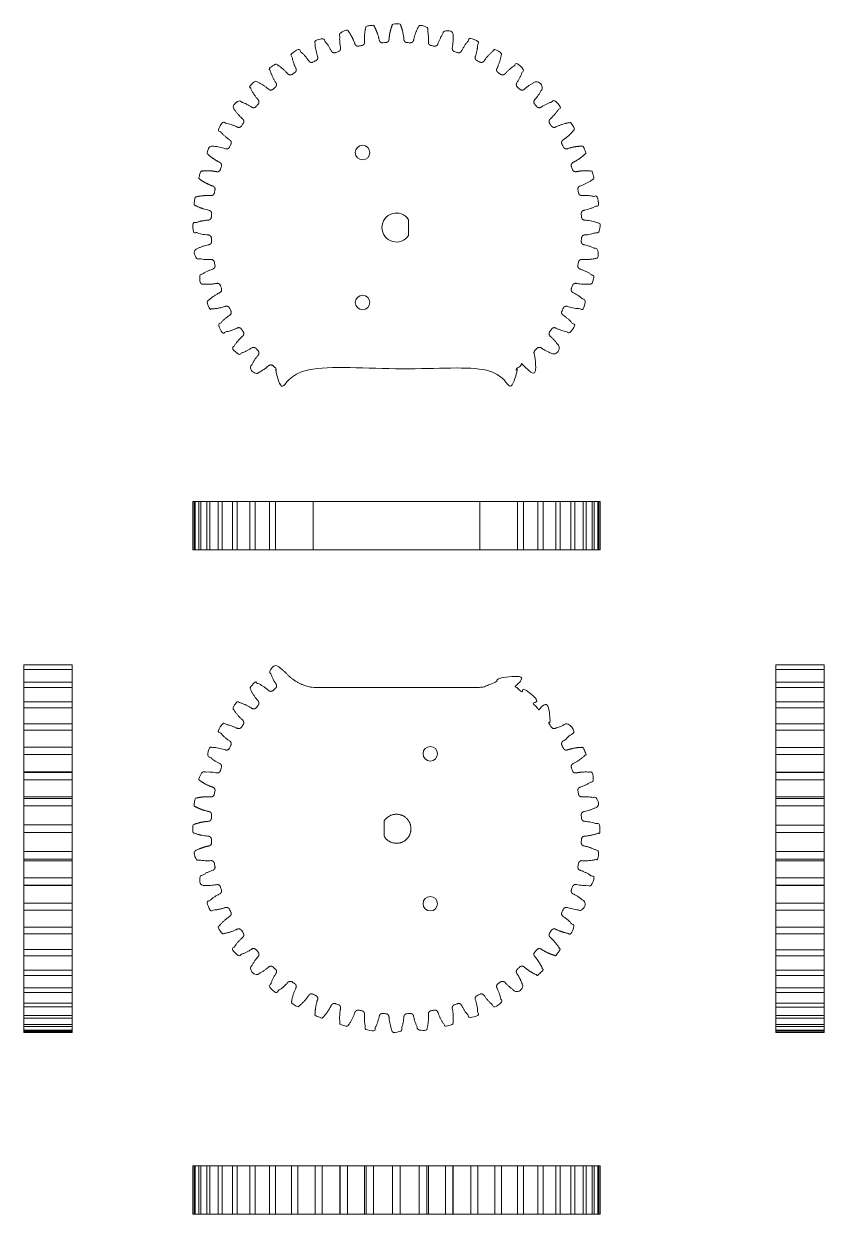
# Model space of a CAD drawing. Header units: millimetres. Extents: x 173 to 339, y -32 to 215.
import ezdxf

# ---------------------------------------------------------------- set-up
doc = ezdxf.new("R2010")
doc.units = ezdxf.units.MM

# ---------------------------------------------------------------- blocks, each defined once
blk = doc.blocks.new('A$C7A02704D')
at = {"color": 0, "linetype": 'Continuous', "lineweight": 0, "extrusion": (0, 0, -1)}
for centre, radius in [((-13.91925021223366, 17.34183292968484), 1.500000000000043), ((-13.91925021222929, -13.65816707031516), 1.5)]:
    blk.add_circle(centre, radius, dxfattribs=at)
at = {"color": 0, "linetype": 'Continuous', "lineweight": 0}
for points, weights, knots in [([(-29.5860526337454, 15.3021146420541), (-29.04664097483376, 15.03600419100948), (-29.2449065384713, 14.46813935128045), (-29.35407474865892, 14.15546383362597), (-29.45782025398657, 13.84094746270029), (-29.64623738590979, 13.26973936306504), (-30.2361755984318, 13.38701090307823), (-31.87425085574674, 13.71263756025211), (-33.52995294756653, 13.49360822058973), (-33.74733963068562, 12.73895728266667), (-33.9364261530896, 11.97672287308468), (-32.61209204639925, 10.95914612298393), (-31.03068044958312, 10.42206081323836), (-30.46114914994911, 10.22863432292976), (-30.58359728889366, 9.639748797818989), (-30.65101720077814, 9.315508588325216), (-30.71282085434379, 8.990151144308562), (-30.82505460124747, 8.399215954750176), (-31.42527032342775, 8.438482977177372), (-33.09183442748247, 8.547512127251522), (-34.70478269269259, 8.114244124457038), (-34.82180788921951, 7.337674673935695), (-34.90978519515011, 6.557280541624138), (-33.46396053184779, 5.721269589856377), (-31.82597443008905, 5.395194753454682), (-31.23606832553904, 5.277761806146394), (-31.28060391838744, 4.677931588277687), (-31.30512593278215, 4.347655418583471), (-31.323933568618, 4.017004620471461), (-31.3580910075556, 3.416494022683317), (-31.95827967094928, 3.377082387036239), (-33.62481724786437, 3.26764851102439), (-35.16741369445313, 2.627555180750392), (-35.18207507083008, 1.842354536234403), (-35.16743784419097, 1.057153441162598), (-33.62486108512363, 0.4170126668989411), (-31.95832687475885, 0.3075275346971864), (-31.35813942222686, 0.2680974411472263), (-31.32400045240092, -0.3324142083596087), (-31.30520298736053, -0.6630655848313793), (-31.28069113224066, -0.9933425086591399), (-31.23617398783605, -1.593174095477259), (-31.82608370328222, -1.7105888999643), (-33.46407983306523, -2.036613358102912), (-34.90993020814292, -2.872579841508049), (-34.82197690415512, -3.652976679291882), (-34.70497559195232, -4.429549728688009), (-33.09204065315112, -4.862867339319436), (-31.42547319657032, -4.753889446354421), (-30.82527377101027, -4.714642027299156), (-30.71304436583904, -5.305560186573217), (-30.65124905053807, -5.630929233136399), (-30.58383710843466, -5.955181152971143), (-30.46140708137048, -6.544070444064346), (-31.03094433008448, -6.737479417533216), (-32.6123724448168, -7.274516088928735), (-33.93673784760054, -8.292052107160515), (-33.74767476866461, -9.054292331950528), (-33.53031129578889, -9.808949955488757), (-31.87461594124619, -10.02803021803166), (-30.23653066969106, -9.702453941862686), (-29.64658884884815, -9.585200543065483), (-29.45818928412243, -10.15641443953527), (-29.35445345418074, -10.47093400178463), (-29.2452948627523, -10.78361287757997), (-29.04704676473648, -11.35148381390592), (-29.58646660648668, -11.61757767519726), (-31.08426803267031, -12.35643771350741), (-32.26448820393497, -13.53813294317943), (-31.97755027174955, -14.26917441339764), (-31.66354378748605, -14.98900420990936), (-29.99341742376421, -14.9900986003312), (-28.41184243039413, -14.45349464131075), (-27.84225228586653, -14.26024150825652), (-27.58090613316108, -14.80197750913192), (-27.43701766341096, -15.10023927144261), (-27.2879940032602, -15.39596874122724), (-27.01724904548024, -15.93312856190239), (-27.51736594682393, -16.26738383875087), (-28.90591288678775, -17.19542514386941), (-29.92179393218413, -18.52106045197392), (-29.54189073432323, -19.2083948453812), (-29.13661397667684, -19.88108032747326), (-27.48063292890521, -19.66417012045009), (-25.98262940035261, -18.92571992109109), (-25.44313677371315, -18.65977366140402), (-25.11331573560517, -19.16276251820014), (-24.93172336358293, -19.43969736770263), (-24.74537005919507, -19.71345117386656), (-24.40684554255299, -20.210672797916), (-24.85904523704599, -20.60733843556389), (-26.11457926766946, -21.70868196345855), (-26.94873918085548, -23.15557536233866), (-26.48237096636333, -23.78744219689867), (-25.99275833302141, -24.40147352946882), (-24.37925689605248, -23.97027011878213), (-22.99045608801563, -23.04260876673325), (-22.49029184756608, -22.70851979124362), (-22.09763925160678, -23.16415522649271), (-21.88143841569027, -23.4150354289836), (-21.66093200163979, -23.6621398579516), (-21.26045984247003, -24.11091793052248), (-21.65698908152345, -24.56318363922324), (-22.75802766744258, -25.81898509678165), (-23.39619374103066, -27.36237983922769), (-22.85134019935936, -27.92796769821455), (-22.28576909822493, -28.47283863492046), (-20.74235472899184, -27.834720030479), (-19.48651940834426, -26.73372006866978), (-19.03424150416365, -26.33720474204456), (-18.58547575005389, -26.73769070284328), (-18.33839705904629, -26.95818780179798), (-18.08754303848795, -27.17438010177025), (-17.63185604107088, -27.56704222420512), (-17.96598554885438, -28.06723384152596), (-18.89368961459897, -29.45600611763541), (-19.32494265013702, -31.06949429169456), (-18.71092637644631, -31.55912581003049), (-18.07907388586537, -32.02551345807871), (-16.63215483214077, -31.19139804612477), (-15.53077268940262, -29.93589788915657), (-15.13411972130285, -29.4837406921099), (-14.63691931211403, -29.82222475531806), (-14.363166179535, -30.00859039559207), (-14.08623172969581, -30.19019502098495), (-13.58321309038772, -30.52002338434141), (-13.849188732823, -31.05953377200473), (-14.58768500461966, -32.55751458798074), (-14.80464614310367, -34.21348896365135), (-14.13197312607409, -34.61878641030579), (-13.44465041734344, -34.99871074773118), (-12.11898386529853, -33.98287047422377), (-11.19089985429227, -32.5943520778731), (-10.85665866484456, -32.09428954559876), (-10.31953083741772, -32.3649801548037), (-10.02377961270395, -32.51402676006263), (-9.725495478465263, -32.65793733201714), (-9.18376751408556, -32.91930014746774), (-9.377038168342494, -33.48888434922726), (-9.913690770230943, -35.07044283798938), (-9.91264774642869, -36.7405692345805), (-9.1928276078809, -37.05459785787225), (-8.461794963108503, -37.34155827392652), (-7.280063434993451, -36.16137444758874), (-6.541157330461772, -34.66359574658673), (-6.275046880202609, -34.12418408575503), (-5.707182039113491, -34.32244964966667), (-5.394506521753812, -34.43161786067466), (-5.079990151108291, -34.53536336682765), (-4.508782051472906, -34.72378049875044), (-4.626053591486055, -35.31371871127288), (-4.95168024866004, -36.95179396858786), (-4.73265090899767, -38.6074960604078), (-3.977999971074439, -38.82488274352689), (-3.215765561492105, -39.01396926593102), (-2.198188811391532, -37.6896351592403), (-1.661103501645897, -36.10822356242383), (-1.467677014328785, -35.53869225755516), (-0.8787914851948813, -35.66114039677304), (-0.5545416395207496, -35.72856231476817), (-0.2291744943172489, -35.79036764033323), (0.3617402116204573, -35.90261521936246), (0.3224743344147214, -36.50281343626932), (0.2134451843405998, -38.16937754032374), (0.6467131871349068, -39.78232580553349), (1.423282637656882, -39.89935100206064), (2.203676769969036, -39.98732830799132), (3.039687721736072, -38.54150364468872), (3.365762558137618, -36.90351754292993), (3.483195501688754, -36.31361143343878), (4.083025723700842, -36.35814702602571), (4.413301893179238, -36.38266904302073), (4.743952691120796, -36.40147668146007), (5.344463288909225, -36.43563412039738), (5.383874924556523, -37.03582278379128), (5.493308800568428, -38.70236036070607), (6.133402130842256, -40.24495680729447), (6.918602775358465, -40.25961818367153), (7.703803870430619, -40.24498095703242), (8.343944644693892, -38.70240419796521), (8.453429776895575, -37.03586998760048), (8.492859867027619, -36.43568253162033), (9.093371519720705, -36.40154356116858), (9.424022896290438, -36.38274609816609), (9.75429982025139, -36.35823424508181), (10.35413140706939, -36.31371710067681), (10.47154621155653, -36.90362681612333), (10.79757066969503, -38.54162294590673), (11.63353715310026, -39.98747332098468), (12.41393399088415, -39.899520016997), (13.19050704028055, -39.78251870479416), (13.62382465091176, -38.16958376599278), (13.51484675794691, -36.50301630941176), (13.47559269517265, -35.90271525954425), (14.06662976115561, -35.79056616881871), (14.39188635238432, -35.72879120529913), (14.71602658765292, -35.66140349028204), (15.30499500670592, -35.53885375738668), (15.49843672912564, -36.10848744292623), (16.03547340052106, -37.68991555765852), (17.05300941875279, -39.01428096044209), (17.81524964354318, -38.82521788150621), (18.56990726708122, -38.60785440863059), (18.78898752962456, -36.95215905408794), (18.46341125345563, -35.31407378253292), (18.34615786284243, -34.72413196646327), (18.91737175362235, -34.53573240452631), (19.23185253317538, -34.43200936445056), (19.54449308592129, -34.32286489812427), (20.11240892488283, -34.12452460117065), (20.37853498679013, -34.66400971932795), (21.11739502510019, -36.16181114551174), (22.29909025477227, -37.34203131677646), (23.03013172498984, -37.05509338459125), (23.74996152150126, -36.74108690032785), (23.75105591192349, -35.07096053660565), (23.21445195290281, -33.48938554323568), (23.02119881517083, -32.9197953967462), (23.56293481887153, -32.65844924216265), (23.86122337949652, -32.5145478451734), (24.15697918857623, -32.36551033697288), (24.69411534097125, -32.09483624792672), (25.02834115034338, -32.59490905966561), (25.95638245546186, -33.98345599962941), (27.2820177635663, -34.9993370450257), (27.96935215697337, -34.61943384716476), (28.64203763906519, -34.21415708951859), (28.42512743204239, -32.55817604174682), (27.68667723268354, -31.06017251319395), (27.42073097390878, -30.52067988680335), (27.92371983022835, -30.1908588491112), (28.20065028232406, -30.0092693605669), (28.47439979275273, -29.82291909040985), (28.97162392885357, -29.48438160943499), (29.36829574715611, -29.93658834988787), (30.4696392750507, -31.19212238051128), (31.91653267393067, -32.02628229369716), (32.54839950849109, -31.55991407920498), (33.16243084106159, -31.07030144586281), (32.73122743037439, -29.45680000889405), (31.8035660783253, -28.06799920085728), (31.46947710328075, -27.5678349604683), (31.92511253833115, -27.17518236473437), (32.17599274070014, -26.95898152867385), (32.42309716954335, -26.73847511448176), (32.8718752421145, -26.33800295531125), (33.32414095081558, -26.73453219436479), (34.57994240837408, -27.83557078028401), (36.12333715082011, -28.47373685387209), (36.68892500980704, -27.92888331220089), (37.23379594651308, -27.36331221106631), (36.59567734207192, -25.81989784183305), (35.49467738026274, -24.56406252118567), (35.09816205097891, -24.11178461699331), (35.49864801276917, -23.6630188614075), (35.71916202770487, -23.41592121537345), (35.93537058065229, -23.16504766337762), (36.32803718857375, -22.70942430608073), (36.82819115311818, -23.04352866169623), (38.21696342922766, -23.97123272744084), (39.83045160328672, -24.4024857629789), (40.32008312162262, -23.78846948928808), (40.78647076967096, -23.15661699870714), (39.9523553577171, -21.70969794498239), (38.6968552007489, -20.60831580224408), (38.24469800288247, -20.21166283424855), (38.58318206633626, -19.71446242456466), (38.76955683829928, -19.44069587833307), (38.95117012746888, -19.16374770510043), (39.281006636211, -18.66076899164267), (39.82049108359698, -18.92673184566447), (41.31847189957281, -19.66522811746114), (42.9744462752432, -19.88218925594529), (43.37974372189811, -19.20951623891516), (43.75966805932362, -18.52219353018415), (42.74382778581585, -17.19652697813961), (41.35530938946496, -16.26844296713392), (40.85518153302681, -15.93415811484947), (41.12597714748372, -15.39699522480296), (41.27498339444278, -15.1013223890219), (41.41885634215797, -14.80311799205998), (41.68018305669838, -14.26128538080346), (42.24984166081956, -14.45458128118415), (43.83140014958153, -14.99123388307258), (45.50152654617253, -14.99019085927026), (45.81555516946466, -14.27037072072225), (46.102515585519, -13.53933807594951), (44.92233175918116, -12.3576065478348), (43.42455305817921, -11.61870044330294), (42.88514140391177, -11.35258999035863), (43.08340696688671, -10.78472515391945), (43.19256488814833, -10.47207910344968), (43.2963011280614, -10.15759254224661), (43.48468324799669, -9.586314318076099), (44.07467602286593, -9.703596704327659), (45.71275128018064, -10.02922336150139), (47.36845337200023, -9.810194021839088), (47.58584005511946, -9.055543083916021), (47.77492657752359, -8.29330867433385), (46.45059247083324, -7.275731924232815), (44.86918087401696, -6.738646614487244), (44.29964957442016, -6.545220124157324), (44.42209771336283, -5.956334599075177), (44.48951750425201, -5.632094971480178), (44.55132105699735, -5.306738113285064), (44.66355396863437, -4.715801686845822), (45.26377074786168, -4.755068778426725), (46.93033485191634, -4.86409792850089), (48.54328311712638, -4.430829925706419), (48.66030831365342, -3.654260475185183), (48.7482856195841, -2.87386634287374), (47.30246095628146, -2.037855391105715), (45.66447485452252, -1.711780554703992), (45.07456875004848, -1.594347607338143), (45.11910434290095, -0.9945173895329162), (45.14362635725573, -0.6642412198354748), (45.16243399305174, -0.3335904217208139), (45.19659143198888, 0.2669201760677566), (45.79678009538296, 0.3063318117148341), (47.46331767229825, 0.4157656877267968), (49.00591411888698, 1.055859018000774), (49.02057549526396, 1.841059662516749), (49.00593826862482, 2.626260757588412), (47.4633615095577, 3.266401531852075), (45.79682729919304, 3.375886664053915), (45.19663984671129, 3.41531675765377), (45.16250087689448, 4.0158284071141), (45.14370341182419, 4.346479783584243), (45.11919155667434, 4.676756707410014), (45.07467441226933, 5.276588294228276), (45.66458412771587, 5.394003098715423), (47.3025802574991, 5.720027556853992), (48.74843063257694, 6.555994040259414), (48.66047732858911, 7.33639087804319), (48.54347601638622, 8.112963927439125), (46.9305410775851, 8.546281538070438), (45.26397362100445, 8.43730364510553), (44.66377419550437, 8.398056226127636), (44.55154479035409, 8.988974385339674), (44.48974947501242, 9.314343431895416), (44.42233753286862, 9.638595351721897), (44.29990750580443, 10.22748464281504), (44.86944475451847, 10.42089361628389), (46.45087286925067, 10.95793028767941), (47.77523827203439, 11.97546630591102), (47.58617519309828, 12.7377065307014), (47.36881172022245, 13.49236415423982), (45.71311636568007, 13.71144441678273), (44.07503109412514, 13.38586814061379), (43.48508927679242, 13.2686147478353), (43.29668971411772, 13.83982864012065), (43.19296360599421, 14.15431872177359), (43.08381575137432, 14.46696846637054), (42.8854975702558, 15.0348735358256), (43.42496703092056, 15.30099187394843), (44.92276845710424, 16.03985191225856), (46.10298862836899, 17.22154714193051), (45.81605069618345, 17.95258861214849), (45.50204421191998, 18.67241840866015), (43.83191784819812, 18.67351279908181), (42.25034285482829, 18.136908840061), (41.68075271032401, 17.94365570706286), (41.41940655764122, 18.4853917079044), (41.27551821245785, 18.7836532120044), (41.12649468574611, 19.07938242800108), (40.85574904507328, 19.61654247670876), (41.35586637125758, 19.95079803750141), (42.74441331122168, 20.87883934261995), (43.76029435661818, 22.20447465072471), (43.38039115875731, 22.89180904413179), (42.97511440111126, 23.5644945262233), (41.31913335333954, 23.34758431920059), (39.82112982478671, 22.60913411984171), (39.28163719815799, 22.34318786019392), (38.95181616006792, 22.84617671696952), (38.770223926201, 23.12311135578018), (38.58387076719143, 23.39686495612375), (38.24534562939803, 23.8940867005367), (38.69754566147995, 24.29075263431456), (39.95307969210355, 25.39209616220938), (40.78723960528961, 26.83898956108956), (40.32087139079724, 27.47085639564978), (39.8312587574554, 28.08488772821966), (38.21775732048624, 27.65368431753296), (36.82895651244942, 26.72602296548391), (36.32879227201184, 26.39193399008247), (35.93613967609721, 26.84756942529221), (35.71993884015237, 27.09844962775854), (35.49943242607387, 27.34555405670139), (35.09896026690413, 27.79433212927268), (35.49548950595741, 28.24659783797324), (36.59652809187682, 29.50239929553183), (37.23469416546496, 31.04579403797806), (36.68984062379312, 31.61138189696536), (36.12426952265841, 32.15625283367139), (34.58085515342557, 31.51813422922999), (33.32501983277839, 30.41713426742086), (32.872741928598, 30.02061894084122), (32.42397617451351, 30.42110490162298), (32.17689767224763, 30.6416018321415), (31.92604384617024, 30.85779397027909), (31.47035621504912, 31.25045604802332), (31.80448597328856, 31.75064804027663), (32.73219003903316, 33.13942031638625), (33.16344307457129, 34.75290849044546), (32.5494268008807, 35.24254000878111), (31.91757431029984, 35.70892765682935), (30.58420170628816, 34.94026915031505), (29.54029104039122, 33.809354068449), (27.24570767641021, 31.61241407804808), (24.12065540801925, 31.04170709937534), (6.92065540801994, 31.04170709937537), (-10.27934459197948, 31.04170709937537), (-13.32668727058876, 31.47125351013348), (-15.52979532272411, 33.62000254864037), (-16.63113885061836, 34.87553657926281), (-18.07803224949745, 35.70969649244822), (-18.70989908405744, 35.24332827795611), (-19.32393041662718, 34.75371564461445), (-18.89272700594063, 33.14021420764509), (-17.9650656538916, 31.75141339960791), (-17.63097667887067, 31.2512491592222), (-18.08661211391052, 30.85859656350021), (-18.33749231627291, 30.64239572743186), (-18.58459674510959, 30.42188931323199), (-19.03337481768082, 30.02141715406252), (-19.4856405263813, 30.41794639311566), (-20.74144198393992, 31.5189849790351), (-22.28483672638617, 32.15715105262328), (-22.85042458537316, 31.61229751095171), (-23.39529552207887, 31.04672640981758), (-22.75717691763771, 29.50331204058413), (-21.65617695582844, 28.24747671993664), (-21.25966162653268, 27.79519881574438), (-21.66014758832745, 27.3464330601519), (-21.8806616032671, 27.09933541412073), (-22.09687015621861, 26.84846186212793), (-22.48953676413981, 26.39283850483156), (-22.98969072868414, 26.72694286044697), (-24.3784630047937, 27.65464692619153), (-25.99195117885284, 28.08589996172961), (-26.48158269718883, 27.47188368803876), (-26.94797034523705, 26.8400311974579), (-26.11385493328311, 25.39311214373305), (-24.85835477631463, 24.29173000099465), (-24.40619757844399, 23.89507703299974), (-24.74468164189921, 23.39787662331329), (-24.93105641386387, 23.12411007708273), (-25.11266970303521, 22.8471619038514), (-25.44250621177744, 22.34418319039409), (-25.98199065916322, 22.61014604441577), (-27.47997147513894, 23.34864231621228), (-29.13594585080921, 23.56560345469636), (-29.54124329746423, 22.89293043766624), (-29.92116763488963, 22.20560772893543), (-28.90532736138192, 20.87994117689088), (-27.516808965031, 19.951857165885), (-27.01668132941032, 19.61757246119467), (-27.28747658890632, 19.08040968964772), (-27.43648297212812, 18.78473658920412), (-27.58035604687629, 18.48653192302797), (-27.84168288319634, 17.94469966470015), (-28.41134123638571, 18.13799547993483), (-29.99289972514802, 18.67464808182338), (-31.66302612173934, 18.67360505802091), (-31.9770547450309, 17.95378491947339), (-32.26401516108504, 17.22275227470102), (-31.08383133474737, 16.04102074658604), (-29.58605263374531, 15.30211464205408)], [1, 0.7490278287089153, 1, 0.999962625385134, 1, 0.749027829269688, 1, 0.9866023251994586, 1, 0.9998260081369159, 1, 0.9866023251994619, 1, 0.7490278293945509, 1, 0.9999626276065221, 1, 0.7490182398476571, 1, 0.986602325199456, 1, 0.9998260081369162, 1, 0.9866023251994585, 1, 0.7490278289934319, 1, 0.9999626253851343, 1, 0.7490278292697579, 1, 0.9866023251994561, 1, 0.9998260081369156, 1, 0.9866023251994599, 1, 0.7490278284684015, 1, 0.9999626253851341, 1, 0.7490278292698529, 1, 0.9866023251994613, 1, 0.9998260081369172, 1, 0.9866023251994582, 1, 0.7490278285180973, 1, 0.9999626253851326, 1, 0.749027829269625, 1, 0.9866023251994533, 1, 0.999826008136917, 1, 0.9866023251994551, 1, 0.7490278279890924, 1, 0.9999626253851328, 1, 0.7490278292697662, 1, 0.9866023251994538, 1, 0.9998260081369162, 1, 0.9866023251994545, 1, 0.7490278304113372, 1, 0.9999626320998648, 1, 0.7489988413442086, 1, 0.9866023251994641, 1, 0.9998260081369159, 1, 0.9866023251994616, 1, 0.7490278299290578, 1, 0.9999626304882571, 1, 0.7490057991298232, 1, 0.9866023251994596, 1, 0.9998260081369175, 1, 0.9866023251994589, 1, 0.7490278282348545, 1, 0.9999626253851335, 1, 0.7490278292696307, 1, 0.986602325199464, 1, 0.9998260081369164, 1, 0.9866023251994621, 1, 0.749027830102317, 1, 0.9999626311186943, 1, 0.7490030773807088, 1, 0.9866023251994537, 1, 0.9998260081369147, 1, 0.9866023251994626, 1, 0.7490278296093748, 1, 0.9999626290472986, 1, 0.7490120199705772, 1, 0.9866023251994561, 1, 0.9998260081369189, 1, 0.9866023251994617, 1, 0.7490278291711037, 1, 0.9999626253851344, 1, 0.7490278292697103, 1, 0.9866023251994672, 1, 0.9998260081369186, 1, 0.9866023251994579, 1, 0.7490278279575212, 1, 0.9999626253851318, 1, 0.7490278292695206, 1, 0.9866023251994552, 1, 0.9998260081369174, 1, 0.9866023251994551, 1, 0.7490278272110511, 1, 0.9999626253851311, 1, 0.7490278292696755, 1, 0.986602325199464, 1, 0.9998260081369167, 1, 0.986602325199462, 1, 0.749027826745289, 1, 0.9999626253851307, 1, 0.7490278292697299, 1, 0.986602325199465, 1, 0.9998260081369158, 1, 0.9866023251994545, 1, 0.7490278267100257, 1, 0.99996262538513, 1, 0.7490278292696596, 1, 0.9866023251994602, 1, 0.999826008136916, 1, 0.9866023251994538, 1, 0.7489721599335396, 1, 0.9999626511720133, 1, 0.7489721582263258, 1, 0.9866023251994471, 1, 0.9998260081369174, 1, 0.9866023251994575, 1, 0.7490278314204512, 1, 0.9999626346011127, 1, 0.7489880422657826, 1, 0.9866023251994513, 1, 0.9998260081369151, 1, 0.9866023251994558, 1, 0.749027828574335, 1, 0.9999626253851334, 1, 0.7490278292697077, 1, 0.9866023251994595, 1, 0.9998260081369174, 1, 0.9866023251994575, 1, 0.7490278302715477, 1, 0.9999626316749519, 1, 0.7490006758397997, 1, 0.9866023251994538, 1, 0.9998260081369162, 1, 0.9866023251994619, 1, 0.7490278283975578, 1, 0.9999626253851326, 1, 0.7490278292694886, 1, 0.9866023251994629, 1, 0.9998260081369161, 1, 0.9866023251994652, 1, 0.749027829139392, 1, 0.9999626253851348, 1, 0.7490278292696956, 1, 0.9866023251994536, 1, 0.999826008136917, 1, 0.9866023251994538, 1, 0.749027829310073, 1, 0.9999626253851341, 1, 0.7490278292697031, 1, 0.9866023251994597, 1, 0.9998260081369168, 1, 0.986602325199458, 1, 0.7489848793314159, 1, 0.9999626452803746, 1, 0.7489848815570844, 1, 0.986602325199462, 1, 0.999826008136917, 1, 0.9866023251994568, 1, 0.7490278305261421, 1, 0.999962632428988, 1, 0.7489974203919599, 1, 0.9866023251994608, 1, 0.9998260081369167, 1, 0.9866023251994567, 1, 0.7490278294100923, 1, 0.9999626277406557, 1, 0.7490176607981122, 1, 0.9866023251994559, 1, 0.9998260081369167, 1, 0.9866023251994607, 1, 0.7490278290278994, 1, 0.999962625385135, 1, 0.7490278292695199, 1, 0.9866023251994609, 1, 0.9998260081369166, 1, 0.9866023251994598, 1, 0.7490278284940678, 1, 0.9999626253851348, 1, 0.7490278292696334, 1, 0.9866023251994509, 1, 0.9998260081369161, 1, 0.9866023251994652, 1, 0.7490278285534959, 1, 0.9999626253851346, 1, 0.7490278292695896, 1, 0.9866023251994619, 1, 0.9998260081369178, 1, 0.9866023251994551, 1, 0.7490278305125291, 1, 0.9999626323907204, 1, 0.7489975856163414, 1, 0.9866023251994586, 1, 0.9998260081369169, 1, 0.9866023251994579, 1, 0.7490278304333198, 1, 0.9999626321645638, 1, 0.7489985620249741, 1, 0.9866023251994552, 1, 0.9998260081369156, 1, 0.9866023251994579, 1, 0.7490278299438066, 1, 0.9999626305451155, 1, 0.7490055536600927, 1, 0.986602325199463, 1, 0.9998260081369155, 1, 0.9866023251994575, 1, 0.749027828267066, 1, 0.9999626253851326, 1, 0.7490278292697805, 1, 0.9866023251994613, 1, 0.9998260081369152, 1, 0.9866023251994557, 1, 0.7490278301188099, 1, 0.9999626311757823, 1, 0.7490028309135657, 1, 0.9866023251994587, 1, 0.9998260081369164, 1, 0.9885881348841083, 1, 0.9578096326751884, 1, 1, 1, 0.9503503911448262, 1, 0.9866023251994772, 1, 0.999826008136916, 1, 0.9866023251994562, 1, 0.7490278284061491, 1, 0.9999626253851333, 1, 0.7490278292698773, 1, 0.98660232519946, 1, 0.9998260081369179, 1, 0.9866023251994593, 1, 0.7490278291350098, 1, 0.9999626253851365, 1, 0.7490278292697978, 1, 0.9866023251994566, 1, 0.9998260081369166, 1, 0.9866023251994499, 1, 0.7490278293084427, 1, 0.9999626253851357, 1, 0.7490278292698574, 1, 0.9866023251994624, 1, 0.9998260081369168, 1, 0.9866023251994579, 1, 0.7489850245129015, 1, 0.999962645213212, 1, 0.7489850264009759, 1, 0.986602325199455, 1, 0.9998260081369169, 1, 0.9866023251994526, 1], [0, 0, 0, 1.448405620919683, 1.448405620919683, 1.465697202149548, 1.465697202149548, 2.914102821376429, 2.914102821376429, 3.241855147708326, 3.241855147708326, 3.27916433251274, 3.27916433251274, 3.606916658844596, 3.606916658844596, 5.055322277694556, 5.055322277694556, 5.072613345044569, 5.072613345044569, 6.521047911549419, 6.521047911549419, 6.84880023788135, 6.84880023788135, 6.886109422685726, 6.886109422685726, 7.213861749017626, 7.213861749017626, 8.66226736907844, 8.66226736907844, 8.679558950308252, 8.679558950308252, 10.12796456953492, 10.12796456953492, 10.45571689586685, 10.45571689586685, 10.4930260806713, 10.4930260806713, 10.82077840700318, 10.82077840700318, 12.2691840286489, 12.2691840286489, 12.28647560987873, 12.28647560987873, 13.73488122910511, 13.73488122910511, 14.06263355543698, 14.06263355543698, 14.09994274024125, 14.09994274024125, 14.42769506657316, 14.42769506657316, 15.87610068806886, 15.87610068806886, 15.89339226929905, 15.89339226929905, 17.34179788852612, 17.34179788852612, 17.66955021485808, 17.66955021485808, 17.70685939966238, 17.70685939966238, 18.03461172599432, 18.03461172599432, 19.48301734908692, 19.48301734908692, 19.50030893031706, 19.50030893031706, 20.94871454954371, 20.94871454954371, 21.27646687587566, 21.27646687587566, 21.31377606068005, 21.31377606068005, 21.64152838701199, 21.64152838701199, 23.08993400279259, 23.08993400279259, 23.10722403063853, 23.10722403063853, 24.55571715332986, 24.55571715332986, 24.88346947966168, 24.88346947966168, 24.92077866446611, 24.92077866446611, 25.24853099079796, 25.24853099079796, 26.69693660803441, 26.69693660803441, 26.71422700872195, 26.71422700872195, 28.16269912891331, 28.16269912891331, 28.4904514552452, 28.4904514552452, 28.52776064004944, 28.52776064004944, 28.85551296638134, 28.85551296638134, 30.30391858873206, 30.30391858873206, 30.32121016996204, 30.32121016996204, 31.7696157891891, 31.7696157891891, 32.09736811552093, 32.09736811552093, 32.13467730032529, 32.13467730032529, 32.46242962665715, 32.46242962665715, 33.91083524337058, 33.91083524337058, 33.92812549820893, 33.92812549820893, 35.37660583419557, 35.37660583419557, 35.70435816052753, 35.70435816052753, 35.74166734533208, 35.74166734533208, 36.06941967166393, 36.06941967166393, 37.5178252898654, 37.5178252898654, 37.53511602390846, 37.53511602390846, 38.98356936590173, 38.98356936590173, 39.31132169223365, 39.31132169223365, 39.34863087703776, 39.34863087703776, 39.67638320336961, 39.67638320336961, 41.12478882289409, 41.12478882289409, 41.14208040412387, 41.14208040412387, 42.59048602335069, 42.59048602335069, 42.91823834968248, 42.91823834968248, 42.95554753448661, 42.95554753448661, 43.28329986081851, 43.28329986081851, 44.73170548400642, 44.73170548400642, 44.74899706523678, 44.74899706523678, 46.19740268446417, 46.19740268446417, 46.52515501079611, 46.52515501079611, 46.56246419560037, 46.56246419560037, 46.89021652193231, 46.89021652193231, 48.33862214737358, 48.33862214737358, 48.3559137286041, 48.3559137286041, 49.80431934783102, 49.80431934783102, 50.13207167416285, 50.13207167416285, 50.16938085896719, 50.16938085896719, 50.49713318529905, 50.49713318529905, 51.94553881214631, 51.94553881214631, 51.96283039337693, 51.96283039337693, 53.41123601260368, 53.41123601260368, 53.7389883389355, 53.7389883389355, 53.77629752373993, 53.77629752373993, 54.10404985007187, 54.10404985007187, 55.55245547702559, 55.55245547702559, 55.56974705825636, 55.56974705825636, 57.01815267748333, 57.01815267748333, 57.3459050038152, 57.3459050038152, 57.38321418861962, 57.38321418861962, 57.71096651495158, 57.71096651495158, 59.15954017479613, 59.15954017479613, 59.1768257897353, 59.1768257897353, 60.62539945473291, 60.62539945473291, 60.95315178106495, 60.95315178106495, 60.99046096586921, 60.99046096586921, 61.31821329220112, 61.31821329220112, 62.76661890493551, 62.76661890493551, 62.78390835410781, 62.78390835410781, 64.23243407398178, 64.23243407398178, 64.56018640031377, 64.56018640031377, 64.59749558511828, 64.59749558511828, 64.92524791145021, 64.92524791145021, 66.37365353277615, 66.37365353277615, 66.39094511400616, 66.39094511400616, 67.83935073323299, 67.83935073323299, 68.16710305956487, 68.16710305956487, 68.20441224436914, 68.20441224436914, 68.53216457070104, 68.53216457070104, 69.98057018690362, 69.98057018690362, 69.99786031305293, 69.99786031305293, 71.44634789823169, 71.44634789823169, 71.77410022456364, 71.77410022456364, 71.81140940936804, 71.81140940936804, 72.13916173569989, 72.13916173569989, 73.58756735755946, 73.58756735755946, 73.60485893878966, 73.60485893878966, 75.05326455801715, 75.05326455801715, 75.381016884349, 75.381016884349, 75.4183260691534, 75.4183260691534, 75.74607839548521, 75.74607839548521, 77.19448401510542, 77.19448401510542, 77.21177559633509, 77.21177559633509, 78.66018121556195, 78.66018121556195, 78.98793354189391, 78.98793354189391, 79.02524272669821, 79.02524272669821, 79.35299505303016, 79.35299505303016, 80.80140067213513, 80.80140067213513, 80.81869225336496, 80.81869225336496, 82.2670978725918, 82.2670978725918, 82.59485019892368, 82.59485019892368, 82.63215938372801, 82.63215938372801, 82.95991171005991, 82.95991171005991, 84.40844697718572, 84.40844697718572, 84.42573395545035, 84.42573395545035, 85.87426921585805, 85.87426921585805, 86.2020215421899, 86.2020215421899, 86.2393307269942, 86.2393307269942, 86.56708305332612, 86.56708305332612, 88.01548866876014, 88.01548866876014, 88.03277862046325, 88.03277862046325, 89.48127603235488, 89.48127603235488, 89.80902835868675, 89.80902835868675, 89.84633754349107, 89.84633754349107, 90.174089869823, 90.174089869823, 91.62249548862604, 91.62249548862604, 91.63978652494609, 91.63978652494609, 93.0882228393939, 93.0882228393939, 93.41597516572583, 93.41597516572583, 93.45328435053017, 93.45328435053017, 93.78103667686203, 93.78103667686203, 95.2294422968188, 95.2294422968188, 95.24673387804845, 95.24673387804845, 96.69513949727582, 96.69513949727582, 97.0228918236077, 97.0228918236077, 97.06020100841204, 97.06020100841204, 97.38795333474393, 97.38795333474393, 98.83635895631217, 98.83635895631217, 98.85365053754182, 98.85365053754182, 100.3020561567689, 100.3020561567689, 100.6298084831009, 100.6298084831009, 100.6671176679053, 100.6671176679053, 100.9948699942371, 100.9948699942371, 102.4432756156259, 102.4432756156259, 102.4605671968557, 102.4605671968557, 103.9089728160828, 103.9089728160828, 104.2367251424147, 104.2367251424147, 104.2740343272189, 104.2740343272189, 104.6017866535508, 104.6017866535508, 106.050192269026, 106.050192269026, 106.0674822295823, 106.0674822295823, 107.5159791427382, 107.5159791427382, 107.8437314690701, 107.8437314690701, 107.8810406538744, 107.8810406538744, 108.2087929802063, 108.2087929802063, 109.6571985959205, 109.6571985959205, 109.6744886087983, 109.6744886087983, 111.1229825746266, 111.1229825746266, 111.4507349009585, 111.4507349009585, 111.488044085763, 111.488044085763, 111.8157964120949, 111.8157964120949, 113.2642020292868, 113.2642020292868, 113.2814924168204, 113.2814924168204, 114.7299652779814, 114.7299652779814, 115.0577176043132, 115.0577176043132, 115.0950267891177, 115.0950267891177, 115.4227791154496, 115.4227791154496, 116.8711847377031, 116.8711847377031, 116.8884763189333, 116.8884763189333, 118.3368819381599, 118.3368819381599, 118.6646342644917, 118.6646342644917, 118.7019434492962, 118.7019434492962, 119.0296957756282, 119.0296957756282, 120.4781013922918, 120.4781013922918, 120.495391633923, 120.495391633923, 121.9438727138866, 121.9438727138866, 122.2716250402185, 122.2716250402185, 122.3089342250228, 122.3089342250228, 122.6113728008994, 122.6113728008994, 123.194402283785, 123.194402283785, 124.194402283785, 124.194402283785, 124.8272749981775, 124.8272749981775, 125.1550273245091, 125.1550273245091, 125.1923365093135, 125.1923365093135, 125.5200888356455, 125.5200888356455, 126.9684944574791, 126.9684944574791, 126.9857860387091, 126.9857860387091, 128.4341916579354, 128.4341916579354, 128.7619439842673, 128.7619439842673, 128.7992531690715, 128.7992531690715, 129.1270054954034, 129.1270054954034, 130.5754111150368, 130.5754111150368, 130.5927026962661, 130.5927026962661, 132.0411083154927, 132.0411083154927, 132.3688606418246, 132.3688606418246, 132.406169826629, 132.406169826629, 132.733922152961, 132.733922152961, 134.1823277720708, 134.1823277720708, 134.1996193533003, 134.1996193533003, 135.6480249725267, 135.6480249725267, 135.9757772988585, 135.9757772988585, 136.0130864836629, 136.0130864836629, 136.3408388099948, 136.3408388099948, 137.7893736388944, 137.7893736388944, 137.8066606326998, 137.8066606326998, 139.2551954559004, 139.2551954559004, 139.5829477822323, 139.5829477822323, 139.6202569670367, 139.6202569670367, 139.9480092933686, 139.9480092933686, 139.9480092933686]), ([(4.396111627856357, 3.464597016735944), (5.61074910190257, 5.353017570649094), (7.76499965706526, 4.72002394715804), (9.919250212227922, 4.08703032366698), (9.919250212227922, 1.84170709931842), (9.919250212227922, -0.4036161250301546), (7.764999657065232, -1.036609748521187), (5.61074910190257, -1.669603372012233), (4.396111627856357, 0.2188171819009241), (4.396111627856328, 1.841707099318441), (4.396111627856328, 3.464597016735951)], [1, 0.8005986764954215, 1, 0.8005986764954215, 1, 0.8005986764954215, 1, 0.8005986764954215, 1, 1, 1], [0, 0, 0, 1.285005299709811, 1.285005299709811, 2.570010599419621, 2.570010599419621, 3.855015899129433, 3.855015899129433, 5.140021198839243, 5.140021198839243, 6.140021198839243, 6.140021198839243, 6.140021198839243])]:
    blk.add_rational_spline(points, weights, degree=2, knots=knots, dxfattribs=at)
blk = doc.blocks.new('A$C0AF61E45')
at = {"color": 0, "linetype": 'Continuous', "lineweight": 0, "extrusion": (0, 1, 2.220446049250313e-16)}
for p, q in [((25.49698314560436, 10.93824082551089), (25.48967120201225, 10.93824082551089)), ((25.48967120201225, 0.9382408255108885), (25.48967120201225, 10.93824082551089)), ((25.75449078165243, 10.93824082551089), (25.49698314560435, 10.93824082551089)), ((25.49698314560435, 0.9382408255108885), (25.49698314560435, 10.93824082551089)), ((25.95944539784301, 10.93824082551089), (25.75449078165244, 10.93824082551089)), ((25.75449078165242, 0.9382408255108885), (25.75449078165242, 10.93824082551089)), ((26.72768314219481, 10.93824082551089), (25.95944539784298, 10.93824082551089)), ((25.95944539784298, 0.9382408255108885), (25.95944539784298, 10.93824082551089)), ((27.13410969400641, 10.93824082551089), (26.72768314219482, 10.93824082551089)), ((26.72768314219481, 0.9382408255108885), (26.72768314219481, 10.93824082551089)), ((28.39993278586028, 10.93824082551089), (27.13410969400639, 10.93824082551089)), ((27.1341096940064, 0.9382408255108885), (27.1341096940064, 10.93824082551089)), ((29.00087720230916, 10.93824082551089), (28.39993278586029, 10.93824082551089)), ((28.39993278586029, 0.9382408255108885), (28.39993278586029, 10.93824082551089)), ((30.7426270576111, 10.93824082551089), (29.00087720230915, 10.93824082551089)), ((29.00087720230916, 0.9382408255108885), (29.00087720230916, 10.93824082551089)), ((31.52780701311849, 10.93824082551089), (30.74262705761112, 10.93824082551089)), ((30.7426270576111, 0.9382408255108885), (30.7426270576111, 10.93824082551089)), ((33.71568180893982, 10.93824082551089), (31.52780701311844, 10.93824082551089)), ((31.52780701311848, 0.9382408255108885), (31.52780701311848, 10.93824082551089)), ((34.6716626567738, 10.93824082551089), (33.71568180893985, 10.93824082551089)), ((33.71568180893983, 0.9382408255108885), (33.71568180893983, 10.93824082551089)), ((37.26822724876465, 10.93824082551089), (34.67166265677376, 10.93824082551089)), ((34.67166265677378, 0.9382408255108885), (34.67166265677378, 10.93824082551089)), ((38.37865189157016, 10.93824082551089), (37.26822724876465, 10.93824082551089)), ((37.26822724876465, 0.9382408255108885), (37.26822724876465, 10.93824082551089)), ((41.17790158145114, 10.93824082551089), (38.37865189157016, 10.93824082551089)), ((38.37865189157016, 0.9382408255108885), (38.37865189157016, 10.93824082551089)), ((41.17790158145114, 10.93824082551089), (41.33947833965833, 10.93824082551089)), ((42.58534710393038, 10.93824082551089), (41.33947833965834, 10.93824082551089)), ((41.33947833965833, 0.9382408255108885), (41.33947833965833, 10.93824082551089)), ((45.1336483003927, 10.93824082551089), (42.58534710393036, 10.93824082551089)), ((42.58534710393036, 0.9382408255108885), (42.58534710393036, 10.93824082551089)), ((45.13364830039271, 10.93824082551089), (45.85977484669168, 10.93824082551089)), ((47.21977057245225, 10.93824082551089), (45.85977484669169, 10.93824082551089)), ((45.85977484669166, 0.9382408255108885), (45.85977484669166, 10.93824082551089)), ((49.47352113550308, 10.93824082551089), (47.21977057245225, 10.93824082551089)), ((47.21977057245225, 0.9382408255108885), (47.21977057245225, 10.93824082551089)), ((49.47352113550306, 10.93824082551089), (50.3448901523776, 10.93824082551089)), ((50.75177127375318, 10.93824082551089), (50.34489015237761, 10.93824082551089)), ((50.75177324336664, 10.93824082551089), (50.75177127375315, 10.93824082551089)), ((50.75177127375316, 0.9382408255108885), (50.75177127375316, 10.93824082551089)), ((52.20262602668719, 10.93824082551089), (50.75177324336666, 10.93824082551089)), ((50.75177324336664, 0.9382408255108885), (50.75177324336664, 10.93824082551089)), ((54.12326365933355, 10.93824082551089), (52.20262602668718, 10.93824082551089)), ((52.20262602668717, 0.9382408255108885), (52.20262602668717, 10.93824082551089)), ((54.12326365933353, 10.93824082551089), (54.95723895068185, 10.93824082551089)), ((55.58443083868695, 10.93824082551089), (54.95723895068186, 10.93824082551089)), ((55.58443083868693, 10.93824082551089), (55.84453791706341, 10.93824082551089)), ((55.93177008079766, 10.93824082551089), (55.84453791706341, 10.93824082551089)), ((55.84453791706339, 0.9382408255108885), (55.84453791706339, 10.93824082551089)), ((57.44865542830257, 10.93824082551089), (55.93177008079768, 10.93824082551089)), ((55.93177008079769, 0.9382408255108885), (55.93177008079769, 10.93824082551089)), ((59.00331748814943, 10.93824082551089), (57.44865542830254, 10.93824082551089)), ((57.44865542830254, 0.9382408255108885), (57.44865542830254, 10.93824082551089)), ((59.00331748814943, 10.93824082551089), (59.78562950460045, 10.93824082551089)), ((60.43524649547845, 10.93824082551089), (59.78562950460047, 10.93824082551089)), ((60.43524649547842, 10.93824082551089), (60.96535058533291, 10.93824082551089)), ((61.31113417693024, 10.93824082551089), (60.96535058533289, 10.93824082551089)), ((60.9653505853329, 0.9382408255108885), (60.9653505853329, 10.93824082551089)), ((62.86809775976379, 10.93824082551089), (61.31113417693026, 10.93824082551089)), ((61.31113417693024, 0.9382408255108885), (61.31113417693024, 10.93824082551089)), ((64.03018354793295, 10.93824082551089), (62.86809775976377, 10.93824082551089)), ((62.86809775976377, 0.9382408255108885), (62.86809775976377, 10.93824082551089)), ((64.03018354793295, 10.93824082551089), (64.74744671349617, 10.93824082551089)), ((65.40837368091618, 10.93824082551089), (64.74744671349623, 10.93824082551089)), ((65.40837368091616, 10.93824082551089), (66.04829591435184, 10.93824082551089)), ((66.79782312063759, 10.93824082551089), (66.04829591435183, 10.93824082551089)), ((68.36822486022557, 10.93824082551089), (66.7978231206376, 10.93824082551089)), ((66.79782312063759, 0.9382408255108885), (66.79782312063759, 10.93824082551089)), ((69.1178507666909, 10.93824082551089), (68.36822486022555, 10.93824082551089)), ((68.36822486022555, 0.9382408255108885), (68.36822486022555, 10.93824082551089)), ((69.1178507666909, 10.93824082551089), (69.75779250951604, 10.93824082551089)), ((70.41872081004642, 10.93824082551089), (69.75779250951607, 10.93824082551089)), ((70.41872081004641, 10.93824082551089), (71.13596720135186, 10.93824082551089)), ((72.29795814289561, 10.93824082551089), (71.13596720135178, 10.93824082551089)), ((73.8549280300754, 10.93824082551089), (72.29795814289567, 10.93824082551089)), ((72.29795814289562, 0.9382408255108885), (72.29795814289562, 10.93824082551089)), ((74.20079221240064, 10.93824082551089), (73.85492803007537, 10.93824082551089)), ((73.85492803007537, 0.9382408255108885), (73.85492803007537, 10.93824082551089)), ((74.20079221240064, 10.93824082551089), (74.73105075095091, 10.93824082551089)), ((74.20079221240063, 0.9382408255108885), (74.20079221240063, 10.93824082551089)), ((75.38044757744859, 10.93824082551089), (74.73105075095093, 10.93824082551089)), ((75.38044757744856, 10.93824082551089), (76.16285771892095, 10.93824082551089)), ((77.71743040854818, 10.93824082551089), (76.162857718921, 10.93824082551089)), ((79.23432825687702, 10.93824082551089), (77.71743040854817, 10.93824082551089)), ((77.71743040854818, 0.9382408255108885), (77.71743040854818, 10.93824082551089)), ((79.32160116392743, 10.93824082551089), (79.234328256877, 10.93824082551089)), ((79.234328256877, 0.9382408255108885), (79.234328256877, 10.93824082551089)), ((79.3216011639274, 10.93824082551089), (79.58179274341768, 10.93824082551089)), ((79.32160116392741, 0.9382408255108885), (79.32160116392741, 10.93824082551089)), ((80.20891407571628, 10.93824082551089), (79.58179274341771, 10.93824082551089)), ((80.20891407571625, 10.93824082551089), (81.04295597658545, 10.93824082551089)), ((82.96351124456763, 10.93824082551089), (81.0429559765854, 10.93824082551089)), ((84.41438251129696, 10.93824082551089), (82.96351124456764, 10.93824082551089)), ((82.96351124456763, 0.9382408255108885), (82.96351124456763, 10.93824082551089)), ((84.41438467968567, 10.93824082551089), (84.41438251129694, 10.93824082551089)), ((84.41438251129696, 0.9382408255108885), (84.41438251129696, 10.93824082551089)), ((84.82140017837142, 10.93824082551089), (84.4143846796857, 10.93824082551089)), ((84.41438467968567, 0.9382408255108885), (84.41438467968567, 10.93824082551089)), ((84.82140017837139, 10.93824082551089), (85.6927621401387, 10.93824082551089)), ((87.94643875336165, 10.93824082551089), (85.69276214013874, 10.93824082551089)), ((89.30645862886061, 10.93824082551089), (87.94643875336169, 10.93824082551089)), ((87.94643875336166, 0.9382408255108885), (87.94643875336166, 10.93824082551089)), ((89.30645862886055, 10.93824082551089), (90.03271673695144, 10.93824082551089)), ((89.30645862886058, 0.9382408255108885), (89.30645862886058, 10.93824082551089)), ((92.58095366372609, 10.93824082551089), (90.03271673695144, 10.93824082551089)), ((93.82685183085658, 10.93824082551089), (92.58095366372612, 10.93824082551089)), ((92.58095366372609, 0.9382408255108885), (92.58095366372609, 10.93824082551089)), ((93.82685183085655, 10.93824082551089), (93.98856194061094, 10.93824082551089)), ((93.82685183085655, 0.9382408255108885), (93.82685183085655, 10.93824082551089)), ((96.78775814061558, 10.93824082551089), (93.98856194061094, 10.93824082551089)), ((97.89821693630864, 10.93824082551089), (96.78775814061561, 10.93824082551089)), ((96.78775814061558, 0.9382408255108885), (96.78775814061558, 10.93824082551089)), ((100.494872593082, 10.93824082551089), (97.89821693630861, 10.93824082551089)), ((97.89821693630861, 0.9382408255108885), (97.89821693630861, 10.93824082551089)), ((101.4508917594665, 10.93824082551089), (100.4948725930821, 10.93824082551089)), ((100.494872593082, 0.9382408255108885), (100.494872593082, 10.93824082551089)), ((103.6388672650386, 10.93824082551089), (101.4508917594665, 10.93824082551089)), ((101.4508917594665, 0.9382408255108885), (101.4508917594665, 10.93824082551089)), ((104.4240890491191, 10.93824082551089), (103.6388672650386, 10.93824082551089)), ((103.6388672650386, 0.9382408255108885), (103.6388672650386, 10.93824082551089)), ((106.1659475359681, 10.93824082551089), (104.4240890491192, 10.93824082551089)), ((104.4240890491191, 0.9382408255108885), (104.4240890491191, 10.93824082551089)), ((106.7669365753143, 10.93824082551089), (106.1659475359681, 10.93824082551089)), ((106.165947535968, 0.9382408255108885), (106.165947535968, 10.93824082551089)), ((108.0328743617957, 10.93824082551089), (106.7669365753143, 10.93824082551089)), ((106.7669365753143, 0.9382408255108885), (106.7669365753143, 10.93824082551089)), ((108.4393475673189, 10.93824082551089), (108.0328743617957, 10.93824082551089)), ((108.0328743617957, 0.9382408255108885), (108.0328743617957, 10.93824082551089)), ((109.2077041069217, 10.93824082551089), (108.4393475673189, 10.93824082551089)), ((108.4393475673189, 0.9382408255108885), (108.4393475673189, 10.93824082551089)), ((109.4127066093794, 10.93824082551089), (109.2077041069217, 10.93824082551089)), ((109.2077041069217, 0.9382408255108885), (109.2077041069217, 10.93824082551089)), ((109.6703351086823, 10.93824082551089), (109.4127066093795, 10.93824082551089)), ((109.4127066093794, 0.9382408255108885), (109.4127066093794, 10.93824082551089)), ((109.6776712020123, 10.93824082551089), (109.6703351086823, 10.93824082551089)), ((109.6703351086823, 0.9382408255108885), (109.6703351086823, 10.93824082551089)), ((109.6776712020123, 0.9382408255108885), (109.6776712020123, 10.93824082551089)), ((25.49698314560436, 0.9382408255108885), (25.48967120201225, 0.9382408255108885)), ((25.75449078165243, 0.9382408255108885), (25.49698314560435, 0.9382408255108885)), ((25.95944539784301, 0.9382408255108885), (25.75449078165244, 0.9382408255108885)), ((26.72768314219481, 0.9382408255108885), (25.95944539784298, 0.9382408255108885)), ((27.13410969400641, 0.9382408255108885), (26.72768314219482, 0.9382408255108885)), ((28.39993278586028, 0.9382408255108885), (27.13410969400639, 0.9382408255108885)), ((29.00087720230916, 0.9382408255108885), (28.39993278586029, 0.9382408255108885)), ((30.7426270576111, 0.9382408255108885), (29.00087720230915, 0.9382408255108885)), ((31.52780701311849, 0.9382408255108885), (30.74262705761112, 0.9382408255108885)), ((33.71568180893982, 0.9382408255108885), (31.52780701311844, 0.9382408255108885)), ((34.6716626567738, 0.9382408255108885), (33.71568180893985, 0.9382408255108885)), ((37.26822724876465, 0.9382408255108885), (34.67166265677376, 0.9382408255108885)), ((38.37865189157016, 0.9382408255108885), (37.26822724876465, 0.9382408255108885)), ((41.17790158145114, 0.9382408255108885), (38.37865189157016, 0.9382408255108885)), ((41.17790158145114, 0.9382408255108885), (41.33947833965833, 0.9382408255108885)), ((42.58534710393038, 0.9382408255108885), (41.33947833965834, 0.9382408255108885)), ((45.1336483003927, 0.9382408255108885), (42.58534710393036, 0.9382408255108885)), ((45.13364830039271, 0.9382408255108885), (45.85977484669168, 0.9382408255108885)), ((47.21977057245225, 0.9382408255108885), (45.85977484669169, 0.9382408255108885)), ((49.47352113550308, 0.9382408255108885), (47.21977057245225, 0.9382408255108885)), ((49.47352113550306, 0.9382408255108885), (50.3448901523776, 0.9382408255108885)), ((50.75177127375318, 0.9382408255108885), (50.34489015237761, 0.9382408255108885)), ((50.75177324336664, 0.9382408255108885), (50.75177127375315, 0.9382408255108885)), ((52.20262602668719, 0.9382408255108885), (50.75177324336666, 0.9382408255108885)), ((54.12326365933355, 0.9382408255108885), (52.20262602668718, 0.9382408255108885)), ((54.12326365933353, 0.9382408255108885), (54.95723895068185, 0.9382408255108885)), ((55.58443083868695, 0.9382408255108885), (54.95723895068186, 0.9382408255108885)), ((55.58443083868693, 0.9382408255108885), (55.84453791706341, 0.9382408255108885)), ((55.93177008079766, 0.9382408255108885), (55.84453791706341, 0.9382408255108885)), ((57.44865542830257, 0.9382408255108885), (55.93177008079768, 0.9382408255108885)), ((59.00331748814943, 0.9382408255108885), (57.44865542830254, 0.9382408255108885)), ((59.00331748814943, 0.9382408255108885), (59.78562950460045, 0.9382408255108885)), ((60.43524649547845, 0.9382408255108885), (59.78562950460047, 0.9382408255108885)), ((60.43524649547842, 0.9382408255108885), (60.96535058533291, 0.9382408255108885)), ((61.31113417693024, 0.9382408255108885), (60.96535058533289, 0.9382408255108885)), ((62.86809775976379, 0.9382408255108885), (61.31113417693026, 0.9382408255108885)), ((64.03018354793295, 0.9382408255108885), (62.86809775976377, 0.9382408255108885)), ((64.03018354793295, 0.9382408255108885), (64.74744671349617, 0.9382408255108885)), ((65.40837368091618, 0.9382408255108885), (64.74744671349623, 0.9382408255108885)), ((65.40837368091616, 0.9382408255108885), (66.04829591435184, 0.9382408255108885)), ((66.79782312063759, 0.9382408255108885), (66.04829591435183, 0.9382408255108885)), ((68.36822486022557, 0.9382408255108885), (66.7978231206376, 0.9382408255108885)), ((69.1178507666909, 0.9382408255108885), (68.36822486022555, 0.9382408255108885)), ((69.1178507666909, 0.9382408255108885), (69.75779250951604, 0.9382408255108885)), ((70.41872081004642, 0.9382408255108885), (69.75779250951607, 0.9382408255108885)), ((70.41872081004641, 0.9382408255108885), (71.13596720135186, 0.9382408255108885)), ((72.29795814289561, 0.9382408255108885), (71.13596720135178, 0.9382408255108885)), ((73.8549280300754, 0.9382408255108885), (72.29795814289567, 0.9382408255108885)), ((74.20079221240064, 0.9382408255108885), (73.85492803007537, 0.9382408255108885)), ((74.20079221240064, 0.9382408255108885), (74.73105075095091, 0.9382408255108885)), ((75.38044757744859, 0.9382408255108885), (74.73105075095093, 0.9382408255108885)), ((75.38044757744856, 0.9382408255108885), (76.16285771892095, 0.9382408255108885)), ((77.71743040854818, 0.9382408255108885), (76.162857718921, 0.9382408255108885)), ((79.23432825687702, 0.9382408255108885), (77.71743040854817, 0.9382408255108885)), ((79.32160116392743, 0.9382408255108885), (79.234328256877, 0.9382408255108885)), ((79.3216011639274, 0.9382408255108885), (79.58179274341768, 0.9382408255108885)), ((80.20891407571628, 0.9382408255108885), (79.58179274341771, 0.9382408255108885)), ((80.20891407571625, 0.9382408255108885), (81.04295597658545, 0.9382408255108885)), ((82.96351124456763, 0.9382408255108885), (81.0429559765854, 0.9382408255108885)), ((84.41438251129696, 0.9382408255108885), (82.96351124456764, 0.9382408255108885)), ((84.41438467968567, 0.9382408255108885), (84.41438251129694, 0.9382408255108885)), ((84.82140017837142, 0.9382408255108885), (84.4143846796857, 0.9382408255108885)), ((84.82140017837139, 0.9382408255108885), (85.6927621401387, 0.9382408255108885)), ((87.94643875336165, 0.9382408255108885), (85.69276214013874, 0.9382408255108885)), ((89.30645862886061, 0.9382408255108885), (87.94643875336169, 0.9382408255108885)), ((89.30645862886055, 0.9382408255108885), (90.03271673695144, 0.9382408255108885)), ((92.58095366372609, 0.9382408255108885), (90.03271673695144, 0.9382408255108885)), ((93.82685183085658, 0.9382408255108885), (92.58095366372612, 0.9382408255108885)), ((93.82685183085655, 0.9382408255108885), (93.98856194061094, 0.9382408255108885)), ((96.78775814061558, 0.9382408255108885), (93.98856194061094, 0.9382408255108885)), ((97.89821693630864, 0.9382408255108885), (96.78775814061561, 0.9382408255108885)), ((100.494872593082, 0.9382408255108885), (97.89821693630861, 0.9382408255108885)), ((101.4508917594665, 0.9382408255108885), (100.4948725930821, 0.9382408255108885)), ((103.6388672650386, 0.9382408255108885), (101.4508917594665, 0.9382408255108885)), ((104.4240890491191, 0.9382408255108885), (103.6388672650386, 0.9382408255108885)), ((106.1659475359681, 0.9382408255108885), (104.4240890491192, 0.9382408255108885)), ((106.7669365753143, 0.9382408255108885), (106.1659475359681, 0.9382408255108885)), ((108.0328743617957, 0.9382408255108885), (106.7669365753143, 0.9382408255108885)), ((108.4393475673189, 0.9382408255108885), (108.0328743617957, 0.9382408255108885)), ((109.2077041069217, 0.9382408255108885), (108.4393475673189, 0.9382408255108885)), ((109.4127066093794, 0.9382408255108885), (109.2077041069217, 0.9382408255108885)), ((109.6703351086823, 0.9382408255108885), (109.4127066093795, 0.9382408255108885)), ((109.6776712020123, 0.9382408255108885), (109.6703351086823, 0.9382408255108885))]:
    blk.add_line(p, q, dxfattribs=at)
blk = doc.blocks.new('A$C0EED21BC')
at = {"color": 0, "linetype": 'Continuous', "lineweight": 0, "extrusion": (2.220446049250313e-16, 1, 2.220446049250313e-16)}
for p, q in [((-78.98833068227509, 10.93824082551091), (-79.94431153010882, 10.93824082551091)), ((-79.94431153010882, 0.9382408255109063), (-79.94431153010882, 10.93824082551091)), ((-76.39176609028388, 10.93824082551091), (-78.98833068227509, 10.93824082551091)), ((-78.98833068227509, 0.938240825510906), (-78.98833068227509, 10.93824082551091)), ((-75.28134144747808, 10.9382408255109), (-76.39176609028391, 10.93824082551091)), ((-76.39176609028391, 0.9382408255109055), (-76.39176609028391, 10.93824082551091)), ((-75.28134144747804, 0.9382408255109053), (-75.28134144747804, 10.9382408255109)), ((-72.48209175759732, 10.9382408255109), (-75.28134144747804, 10.9382408255109)), ((-72.48209175759732, 10.9382408255109), (-72.32051499939021, 10.9382408255109)), ((-71.07464623511828, 10.9382408255109), (-72.32051499939024, 10.9382408255109)), ((-72.32051499939024, 0.9382408255109046), (-72.32051499939024, 10.9382408255109)), ((-68.52634503865531, 10.9382408255109), (-71.07464623511828, 10.9382408255109)), ((-71.07464623511828, 0.9382408255109043), (-71.07464623511828, 10.9382408255109)), ((-68.52634503865531, 10.9382408255109), (-67.80021849235695, 10.9382408255109)), ((-66.44022276659574, 10.9382408255109), (-67.80021849235698, 10.9382408255109)), ((-67.80021849235698, 0.9382408255109036), (-67.80021849235698, 10.9382408255109)), ((-64.18647220354563, 10.9382408255109), (-66.44022276659572, 10.9382408255109)), ((-66.44022276659572, 0.9382408255109033), (-66.44022276659572, 10.9382408255109)), ((-64.18647220354563, 10.9382408255109), (-63.31502472730833, 10.9382408255109)), ((-62.90822206529499, 10.9382408255109), (-63.31502472730833, 10.9382408255109)), ((-62.90822009568151, 10.9382408255109), (-62.90822206529501, 10.9382408255109)), ((-62.908222065295, 0.9382408255109025), (-62.908222065295, 10.9382408255109)), ((-61.45736731236158, 10.9382408255109), (-62.90822009568152, 10.9382408255109)), ((-62.90822009568151, 0.9382408255109025), (-62.90822009568151, 10.9382408255109)), ((-59.53672967971472, 10.9382408255109), (-61.45736731236158, 10.9382408255109)), ((-61.45736731236158, 0.9382408255109022), (-61.45736731236158, 10.9382408255109)), ((-59.53672967971471, 10.9382408255109), (-58.70275438894105, 10.9382408255109)), ((-58.07556250036061, 10.9382408255109), (-58.70275438894107, 10.9382408255109)), ((-58.0755625003606, 10.9382408255109), (-57.81545542198464, 10.9382408255109)), ((-57.72822325825032, 10.9382408255109), (-57.81545542198464, 10.9382408255109)), ((-57.81545542198464, 0.9382408255109014), (-57.81545542198464, 10.9382408255109)), ((-56.21133791074553, 10.9382408255109), (-57.72822325825033, 10.9382408255109)), ((-57.72822325825032, 0.9382408255109013), (-57.72822325825032, 10.9382408255109)), ((-54.65667585089897, 10.9382408255109), (-56.21133791074553, 10.9382408255109)), ((-56.21133791074553, 0.9382408255109009), (-56.21133791074553, 10.9382408255109)), ((-54.65667585089898, 10.9382408255109), (-53.87436383547958, 10.9382408255109)), ((-53.22476618196934, 10.9382408255109), (-53.87436383547959, 10.9382408255109)), ((-53.22476618196933, 10.9382408255109), (-52.69464275371508, 10.9382408255109)), ((-52.34885916211766, 10.9382408255109), (-52.6946427537151, 10.9382408255109)), ((-52.69464275371509, 0.9382408255109002), (-52.69464275371509, 10.9382408255109)), ((-50.79189557928476, 10.9382408255109), (-52.34885916211767, 10.9382408255109)), ((-52.34885916211766, 0.9382408255109002), (-52.34885916211766, 10.9382408255109)), ((-49.62980979111526, 10.9382408255109), (-50.79189557928476, 10.9382408255109)), ((-50.79189557928476, 0.9382408255108998), (-50.79189557928476, 10.9382408255109)), ((-49.62980979111526, 10.9382408255109), (-48.91254662593829, 10.9382408255109)), ((-48.25161965813209, 10.9382408255109), (-48.9125466259383, 10.9382408255109)), ((-48.25161965813209, 10.9382408255109), (-47.61169742469684, 10.9382408255109)), ((-46.86217021841103, 10.9382408255109), (-47.61169742469684, 10.9382408255109)), ((-45.29176847882324, 10.9382408255109), (-46.86217021841103, 10.9382408255109)), ((-46.86217021841102, 0.9382408255108989), (-46.86217021841102, 10.9382408255109)), ((-44.54214257235779, 10.9382408255109), (-45.29176847882323, 10.9382408255109)), ((-45.29176847882323, 0.9382408255108986), (-45.29176847882323, 10.9382408255109)), ((-44.54214257235779, 10.9382408255109), (-43.90220082930099, 10.9382408255109)), ((-43.24127252900133, 10.9382408255109), (-43.902200829301, 10.9382408255109)), ((-43.24127252900132, 10.9382408255109), (-42.5240261376963, 10.9382408255109)), ((-41.36203519615256, 10.9382408255109), (-42.5240261376963, 10.9382408255109)), ((-39.80506530897262, 10.9382408255109), (-41.36203519615257, 10.9382408255109)), ((-41.36203519615256, 0.9382408255108977), (-41.36203519615256, 10.9382408255109)), ((-39.45920112664774, 10.9382408255109), (-39.80506530897262, 10.9382408255109)), ((-39.80506530897262, 0.9382408255108974), (-39.80506530897262, 10.9382408255109)), ((-39.45920112664771, 10.9382408255109), (-38.92905485108739, 10.9382408255109)), ((-39.45920112664773, 0.9382408255108973), (-39.45920112664773, 10.9382408255109)), ((-38.2794338846893, 10.9382408255109), (-38.92905485108739, 10.9382408255109)), ((-38.2794338846893, 10.9382408255109), (-37.49713562012739, 10.9382408255109)), ((-35.9425629305001, 10.9382408255109), (-37.49713562012738, 10.9382408255109)), ((-34.4256650821719, 10.9382408255109), (-35.94256293050012, 10.9382408255109)), ((-35.94256293050009, 0.9382408255108965), (-35.94256293050009, 10.9382408255109)), ((-34.33839217512147, 10.9382408255109), (-34.42566508217189, 10.9382408255109)), ((-34.42566508217189, 0.9382408255108962), (-34.42566508217189, 10.9382408255109)), ((-34.33839217512144, 10.9382408255109), (-34.07820059812534, 10.9382408255109)), ((-34.33839217512146, 0.9382408255108962), (-34.33839217512146, 10.9382408255109)), ((-33.45100216008075, 10.9382408255109), (-34.07820059812531, 10.9382408255109)), ((-33.45100216008075, 10.9382408255109), (-32.61703736246335, 10.9382408255109)), ((-30.6964820944811, 10.9382408255109), (-32.61703736246332, 10.9382408255109)), ((-29.24561082775151, 10.9382408255109), (-30.6964820944811, 10.9382408255109)), ((-30.69648209448107, 0.9382408255108953), (-30.69648209448107, 10.9382408255109)), ((-29.24560865936277, 10.9382408255109), (-29.2456108277515, 10.9382408255109)), ((-29.24561082775153, 0.9382408255108949), (-29.24561082775153, 10.9382408255109)), ((-28.8386462964331, 10.9382408255109), (-29.24560865936275, 10.9382408255109)), ((-29.24560865936277, 0.9382408255108949), (-29.24560865936277, 10.9382408255109)), ((-28.83864629643309, 10.9382408255109), (-27.96723119890973, 10.93824082551089)), ((-25.71355458568658, 10.93824082551089), (-27.96723119890973, 10.93824082551089)), ((-24.35353471018736, 10.93824082551089), (-25.71355458568659, 10.93824082551089)), ((-25.71355458568658, 0.9382408255108942), (-25.71355458568658, 10.93824082551089)), ((-24.35353471018734, 10.93824082551089), (-23.6272766020967, 10.93824082551089)), ((-24.35353471018738, 0.9382408255108939), (-24.35353471018737, 10.93824082551089)), ((-21.07903967532192, 10.93824082551089), (-23.62727660209671, 10.93824082551089)), ((-19.83314150819192, 10.93824082551089), (-21.07903967532193, 10.93824082551089)), ((-21.07903967532192, 0.9382408255108932), (-21.07903967532192, 10.93824082551089)), ((-19.83314150819188, 10.93824082551089), (-19.67143139843736, 10.93824082551089)), ((-19.83314150819191, 0.9382408255108929), (-19.83314150819191, 10.93824082551089)), ((-16.87223519843286, 10.93824082551089), (-19.67143139843739, 10.93824082551089)), ((-15.76177640274037, 10.93824082551089), (-16.87223519843283, 10.93824082551089)), ((-16.87223519843283, 0.9382408255108923), (-16.87223519843283, 10.93824082551089)), ((-13.16512074596602, 10.93824082551089), (-15.76177640274034, 10.93824082551089)), ((-15.76177640274034, 0.938240825510892), (-15.76177640274034, 10.93824082551089)), ((-12.20910157958159, 10.93824082551089), (-13.165120745966, 10.93824082551089)), ((-13.16512074596602, 0.9382408255108914), (-13.16512074596602, 10.93824082551089)), ((-10.02112607400926, 10.93824082551089), (-12.20910157958161, 10.93824082551089)), ((-12.20910157958161, 0.9382408255108912), (-12.20910157958161, 10.93824082551089)), ((-9.23590428992921, 10.93824082551089), (-10.02112607400924, 10.93824082551089)), ((-10.02112607400926, 0.9382408255108907), (-10.02112607400926, 10.93824082551089)), ((-7.494045803080097, 10.93824082551089), (-9.235904289929238, 10.93824082551089)), ((-9.235904289929238, 0.9382408255108905), (-9.235904289929236, 10.93824082551089)), ((-6.893056763733941, 10.93824082551089), (-7.494045803080074, 10.93824082551089)), ((-7.494045803080098, 0.9382408255108902), (-7.494045803080096, 10.93824082551089)), ((-5.627118977252791, 10.93824082551089), (-6.893056763733909, 10.93824082551089)), ((-6.89305676373391, 0.93824082551089), (-6.893056763733907, 10.93824082551089)), ((-5.220645771729744, 10.93824082551089), (-5.627118977252761, 10.93824082551089)), ((-5.627118977252792, 0.9382408255108897), (-5.627118977252789, 10.93824082551089)), ((-4.452289232127098, 10.93824082551089), (-5.220645771729777, 10.93824082551089)), ((-5.220645771729778, 0.9382408255108896), (-5.220645771729775, 10.93824082551089)), ((-4.247286729669353, 10.93824082551089), (-4.452289232127069, 10.93824082551089)), ((-4.4522892321271, 0.9382408255108895), (-4.452289232127097, 10.93824082551089)), ((-3.989658230366159, 10.93824082551089), (-4.247286729669383, 10.93824082551089)), ((-4.247286729669383, 0.9382408255108894), (-4.247286729669381, 10.93824082551089)), ((-3.982322137036048, 10.93824082551089), (-3.98965823036613, 10.93824082551089)), ((-3.98965823036616, 0.9382408255108894), (-3.989658230366158, 10.93824082551089)), ((-3.982322137036071, 0.9382408255108894), (-3.982322137036069, 10.93824082551089)), ((-78.98833068227509, 0.938240825510906), (-79.94431153010882, 0.9382408255109063)), ((-76.39176609028388, 0.9382408255109055), (-78.98833068227509, 0.938240825510906)), ((-75.28134144747808, 0.9382408255109053), (-76.39176609028391, 0.9382408255109055)), ((-72.48209175759732, 0.9382408255109046), (-75.28134144747804, 0.9382408255109053)), ((-72.48209175759732, 0.9382408255109046), (-72.32051499939021, 0.9382408255109046)), ((-71.07464623511828, 0.9382408255109043), (-72.32051499939024, 0.9382408255109046)), ((-68.52634503865531, 0.9382408255109037), (-71.07464623511828, 0.9382408255109043)), ((-68.52634503865531, 0.9382408255109037), (-67.80021849235695, 0.9382408255109036)), ((-66.44022276659574, 0.9382408255109033), (-67.80021849235698, 0.9382408255109036)), ((-64.18647220354563, 0.9382408255109027), (-66.44022276659572, 0.9382408255109033)), ((-64.18647220354563, 0.9382408255109027), (-63.31502472730833, 0.9382408255109026)), ((-62.90822206529499, 0.9382408255109025), (-63.31502472730833, 0.9382408255109026)), ((-62.90822009568151, 0.9382408255109025), (-62.90822206529501, 0.9382408255109025)), ((-61.45736731236158, 0.9382408255109022), (-62.90822009568152, 0.9382408255109025)), ((-59.53672967971472, 0.9382408255109017), (-61.45736731236158, 0.9382408255109022)), ((-59.53672967971471, 0.9382408255109017), (-58.70275438894105, 0.9382408255109015)), ((-58.07556250036061, 0.9382408255109014), (-58.70275438894107, 0.9382408255109015)), ((-58.0755625003606, 0.9382408255109014), (-57.81545542198464, 0.9382408255109014)), ((-57.72822325825032, 0.9382408255109013), (-57.81545542198464, 0.9382408255109014)), ((-56.21133791074553, 0.9382408255109009), (-57.72822325825033, 0.9382408255109013)), ((-54.65667585089897, 0.9382408255109006), (-56.21133791074553, 0.9382408255109009)), ((-54.65667585089898, 0.9382408255109006), (-53.87436383547958, 0.9382408255109005)), ((-53.22476618196934, 0.9382408255109003), (-53.87436383547959, 0.9382408255109005)), ((-53.22476618196933, 0.9382408255109003), (-52.69464275371508, 0.9382408255109002)), ((-52.34885916211766, 0.9382408255109002), (-52.6946427537151, 0.9382408255109002)), ((-50.79189557928476, 0.9382408255108998), (-52.34885916211767, 0.9382408255109002)), ((-49.62980979111526, 0.9382408255108995), (-50.79189557928476, 0.9382408255108998)), ((-49.62980979111526, 0.9382408255108995), (-48.91254662593829, 0.9382408255108994)), ((-48.25161965813209, 0.9382408255108993), (-48.9125466259383, 0.9382408255108994)), ((-48.25161965813209, 0.9382408255108993), (-47.61169742469684, 0.938240825510899)), ((-46.86217021841103, 0.9382408255108989), (-47.61169742469684, 0.938240825510899)), ((-45.29176847882324, 0.9382408255108986), (-46.86217021841103, 0.9382408255108989)), ((-44.54214257235779, 0.9382408255108984), (-45.29176847882323, 0.9382408255108986)), ((-44.54214257235779, 0.9382408255108984), (-43.90220082930099, 0.9382408255108983)), ((-43.24127252900133, 0.938240825510898), (-43.902200829301, 0.9382408255108983)), ((-43.24127252900132, 0.938240825510898), (-42.5240261376963, 0.9382408255108979)), ((-41.36203519615256, 0.9382408255108977), (-42.5240261376963, 0.9382408255108979)), ((-39.80506530897262, 0.9382408255108974), (-41.36203519615257, 0.9382408255108977)), ((-39.45920112664774, 0.9382408255108973), (-39.80506530897262, 0.9382408255108974)), ((-39.45920112664771, 0.9382408255108973), (-38.92905485108739, 0.9382408255108972)), ((-38.2794338846893, 0.938240825510897), (-38.92905485108739, 0.9382408255108972)), ((-38.2794338846893, 0.938240825510897), (-37.49713562012739, 0.9382408255108968)), ((-35.9425629305001, 0.9382408255108965), (-37.49713562012738, 0.9382408255108968)), ((-34.4256650821719, 0.9382408255108962), (-35.94256293050012, 0.9382408255108965)), ((-34.33839217512147, 0.9382408255108962), (-34.42566508217189, 0.9382408255108962)), ((-34.33839217512144, 0.9382408255108962), (-34.07820059812534, 0.938240825510896)), ((-33.45100216008075, 0.9382408255108959), (-34.07820059812531, 0.938240825510896)), ((-33.45100216008075, 0.9382408255108959), (-32.61703736246335, 0.9382408255108957)), ((-30.6964820944811, 0.9382408255108953), (-32.61703736246332, 0.9382408255108957)), ((-29.24561082775151, 0.9382408255108949), (-30.69648209448111, 0.9382408255108953)), ((-29.24560865936277, 0.9382408255108949), (-29.24561082775151, 0.9382408255108949)), ((-28.8386462964331, 0.9382408255108949), (-29.24560865936275, 0.9382408255108949)), ((-28.8386462964331, 0.9382408255108949), (-27.96723119890973, 0.9382408255108947)), ((-25.71355458568658, 0.9382408255108942), (-27.96723119890973, 0.9382408255108947)), ((-24.35353471018736, 0.9382408255108939), (-25.71355458568659, 0.9382408255108942)), ((-24.35353471018735, 0.9382408255108939), (-23.6272766020967, 0.9382408255108937)), ((-21.07903967532192, 0.9382408255108932), (-23.62727660209671, 0.9382408255108937)), ((-19.83314150819193, 0.9382408255108929), (-21.07903967532193, 0.9382408255108932)), ((-19.83314150819189, 0.9382408255108929), (-19.67143139843736, 0.9382408255108928)), ((-16.87223519843286, 0.9382408255108923), (-19.67143139843739, 0.9382408255108928)), ((-15.76177640274037, 0.938240825510892), (-16.87223519843284, 0.9382408255108923)), ((-13.16512074596602, 0.9382408255108914), (-15.76177640274034, 0.938240825510892)), ((-12.20910157958159, 0.9382408255108912), (-13.165120745966, 0.9382408255108914)), ((-10.02112607400926, 0.9382408255108907), (-12.20910157958162, 0.9382408255108912)), ((-9.235904289929211, 0.9382408255108905), (-10.02112607400924, 0.9382408255108907)), ((-7.4940458030801, 0.9382408255108902), (-9.23590428992924, 0.9382408255108905)), ((-6.893056763733944, 0.93824082551089), (-7.494045803080077, 0.9382408255108902)), ((-5.627118977252794, 0.9382408255108897), (-6.893056763733911, 0.93824082551089)), ((-5.220645771729747, 0.9382408255108896), (-5.627118977252763, 0.9382408255108897)), ((-4.452289232127101, 0.9382408255108895), (-5.22064577172978, 0.9382408255108896)), ((-4.247286729669356, 0.9382408255108894), (-4.452289232127072, 0.9382408255108895)), ((-3.989658230366162, 0.9382408255108894), (-4.247286729669385, 0.9382408255108894)), ((-3.98232213703605, 0.9382408255108894), (-3.989658230366132, 0.9382408255108894))]:
    blk.add_line(p, q, dxfattribs=at)
blk = doc.blocks.new('A$C23F770DA')
at = {"color": 0, "linetype": 'Continuous', "lineweight": 0, "extrusion": (1.224646799147353e-16, 1, 2.220446049250313e-16)}
for p, q in [((-109.4128516223722, 0.9382408255109019), (-109.4128516223722, 10.9382408255109)), ((-109.2078970061816, 0.9382408255109018), (-109.2078970061816, 10.9382408255109)), ((-108.4396592618297, 0.9382408255109018), (-108.4396592618297, 10.9382408255109)), ((-108.0332327100178, 0.9382408255109017), (-108.0332327100178, 10.9382408255109)), ((-106.7674096181643, 0.9382408255109016), (-106.7674096181643, 10.9382408255109)), ((-106.1664652017153, 0.9382408255109015), (-106.1664652017153, 10.9382408255109)), ((-104.4247153464135, 0.9382408255109013), (-104.4247153464135, 10.9382408255109)), ((-103.6395353909065, 0.9382408255109012), (-103.6395353909065, 10.9382408255109)), ((-101.4516605950849, 0.9382408255109009), (-101.4516605950849, 10.9382408255109)), ((-100.4956797472507, 0.9382408255109008), (-100.4956797472507, 10.9382408255109)), ((-97.89911515526029, 0.9382408255109005), (-97.89911515526029, 10.9382408255109)), ((-96.788690512454, 0.9382408255109004), (-96.788690512454, 10.9382408255109)), ((-50.38507639781577, 0.9382408255108947), (-50.38507639781577, 10.93824082551089)), ((-25.49700729534229, 0.9382408255108916), (-25.49700729534229, 10.93824082551089)), ((-109.4128516223722, 0.9382408255109019), (-109.6703592584201, 0.9382408255109019)), ((-109.2078970061816, 0.9382408255109018), (-109.4128516223722, 0.9382408255109019)), ((-108.4396592618297, 0.9382408255109018), (-109.2078970061816, 0.9382408255109018)), ((-108.0332327100178, 0.9382408255109017), (-108.4396592618297, 0.9382408255109018)), ((-106.7674096181643, 0.9382408255109016), (-108.0332327100178, 0.9382408255109017)), ((-106.1664652017153, 0.9382408255109015), (-106.7674096181643, 0.9382408255109016)), ((-104.4247153464135, 0.9382408255109013), (-106.1664652017153, 0.9382408255109015)), ((-103.6395353909065, 0.9382408255109012), (-104.4247153464135, 0.9382408255109013)), ((-101.4516605950849, 0.9382408255109009), (-103.6395353909065, 0.9382408255109012)), ((-100.4956797472507, 0.9382408255109008), (-101.4516605950849, 0.9382408255109009))]:
    blk.add_line(p, q, dxfattribs=at)
for points, elevation in [([(84.78507639781466, 0), (90.20471203018658, 0), (92.58199530009486, 0)], 10.93824082551089), ([(41.3404905731682, 0), (41.17878046341403, 0), (38.37958426340911, 0)], 10.93824082551089), ([(93.8278640643666, 0), (93.9894408225737, 0), (96.78869051245402, 0), (97.89911515526029, 0), (100.4956797472507, 0)], 0.9382408255108885), ([(84.78507639781466, 0), (50.38507639781577, 0), (45.13462566707118, 0), (42.58638874029791, 0)], 0.9382408255108885)]:
    blk.add_lwpolyline(points, dxfattribs=dict(at, elevation=elevation))
at = {"color": 0, "linetype": 'Continuous', "lineweight": 0}
for points in [[(-38.37958426340913, 0.9382408255108932, 2.083313134251005e-16), (-37.26912546771636, 0.938240825510893, 2.083313134251005e-16), (-37.26912546771636, 10.93824082551089, 2.428777362675414e-15), (-38.37958426340913, 10.93824082551089, 2.428777362675414e-15), (-38.37958426340911, 0.9382408255108932, 2.083313134251005e-16), (-41.17878046341401, 0.9382408255108935, 2.083313134251005e-16), (-41.3404905731682, 0.9382408255108936, 2.083313134251005e-16), (-42.58638874029792, 0.9382408255108937, 2.083313134251005e-16), (-42.58638874029792, 10.93824082551089, 2.428777362675414e-15), (-45.13462566707118, 10.93824082551089, 2.428777362675414e-15), (-50.38507639781577, 10.93824082551089, 2.428777362675414e-15), (-84.78507639781466, 10.9382408255109, 2.428777362675414e-15), (-84.78507639781466, 0.9382408255108989, 2.083313134251005e-16), (-90.20471203018658, 0.9382408255108996, 2.083313134251005e-16), (-92.58199530009486, 0.9382408255108998, 2.083313134251005e-16), (-93.8278640643666, 0.9382408255108999, 2.083313134251005e-16), (-93.82786406436657, 10.9382408255109, 2.428777362675414e-15), (-93.9894408225737, 10.9382408255109, 2.428777362675414e-15), (-96.78869051245402, 10.9382408255109, 2.428777362675414e-15), (-97.89911515526029, 10.9382408255109, 2.428777362675414e-15), (-100.4956797472507, 10.9382408255109, 2.428777362675414e-15), (-101.4516605950849, 10.9382408255109, 2.428777362675414e-15), (-103.6395353909065, 10.9382408255109, 2.428777362675414e-15), (-104.4247153464135, 10.9382408255109, 2.428777362675414e-15), (-106.1664652017153, 10.9382408255109, 2.428777362675414e-15), (-106.7674096181643, 10.9382408255109, 2.428777362675414e-15), (-108.0332327100178, 10.9382408255109, 2.428777362675414e-15), (-108.4396592618297, 10.9382408255109, 2.428777362675414e-15), (-109.2078970061816, 10.9382408255109, 2.428777362675414e-15), (-109.4128516223722, 10.9382408255109, 2.428777362675414e-15), (-109.6703592584201, 10.9382408255109, 2.428777362675414e-15), (-109.6703592584202, 0.9382408255109019, 2.083313134251005e-16), (-109.6776712020123, 0.9382408255109019, 2.083313134251005e-16), (-109.6776712020123, 10.9382408255109, 2.428777362675414e-15), (-109.6703592584202, 10.9382408255109, 2.428777362675414e-15)], [(-92.58199530009486, 0.9382408255108998, 2.083313134251005e-16), (-92.58199530009486, 10.9382408255109, 2.428777362675414e-15), (-93.8278640643666, 10.9382408255109, 2.428777362675414e-15)], [(-41.3404905731682, 0.9382408255108936, 2.083313134251005e-16), (-41.3404905731682, 10.93824082551089, 2.428777362675414e-15), (-42.58638874029792, 10.93824082551089, 2.428777362675414e-15)], [(-37.26912546771638, 0.938240825510893, 2.083313134251005e-16), (-34.67246981094242, 0.9382408255108927, 2.083313134251005e-16), (-34.67246981094242, 10.93824082551089, 2.428777362675414e-15), (-37.26912546771638, 10.93824082551089, 2.428777362675414e-15)], [(-34.67246981094244, 0.9382408255108927, 2.083313134251005e-16), (-33.71645064455809, 0.9382408255108926, 2.083313134251005e-16), (-33.71645064455807, 10.93824082551089, 2.428777362675414e-15), (-34.67246981094244, 10.93824082551089, 2.428777362675414e-15)], [(-33.71645064455808, 0.9382408255108926, 2.083313134251005e-16), (-31.52847513898597, 0.9382408255108924, 2.083313134251005e-16), (-31.52847513898597, 10.93824082551089, 2.428777362675414e-15), (-33.71645064455808, 10.93824082551089, 2.428777362675414e-15)], [(-31.52847513898599, 0.9382408255108924, 2.083313134251005e-16), (-30.74325335490554, 0.9382408255108923, 2.083313134251005e-16), (-30.74325335490553, 10.93824082551089, 2.428777362675414e-15), (-31.52847513898599, 10.93824082551089, 2.428777362675414e-15)], [(-30.74325335490554, 0.9382408255108923, 2.083313134251005e-16), (-29.00139486805607, 0.938240825510892, 2.083313134251005e-16), (-29.00139486805607, 10.93824082551089, 2.428777362675414e-15), (-30.74325335490554, 10.93824082551089, 2.428777362675414e-15)], [(-29.00139486805609, 0.938240825510892, 2.083313134251005e-16), (-28.40040582871027, 0.9382408255108919, 2.083313134251005e-16), (-28.40040582871023, 10.93824082551089, 2.428777362675414e-15), (-29.00139486805609, 10.93824082551089, 2.428777362675414e-15)], [(-28.40040582871024, 0.9382408255108919, 2.083313134251005e-16), (-27.13446804222873, 0.9382408255108918, 2.083313134251005e-16), (-27.13446804222873, 10.93824082551089, 2.428777362675414e-15), (-28.40040582871024, 10.93824082551089, 2.428777362675414e-15)], [(-27.13446804222875, 0.9382408255108918, 2.083313134251005e-16), (-26.72799483670579, 0.9382408255108917, 2.083313134251005e-16), (-26.72799483670578, 10.93824082551089, 2.428777362675414e-15), (-27.13446804222875, 10.93824082551089, 2.428777362675414e-15)], [(-26.72799483670578, 0.9382408255108917, 2.083313134251005e-16), (-25.95963829710283, 0.9382408255108917, 2.083313134251005e-16), (-25.95963829710283, 10.93824082551089, 2.428777362675414e-15), (-26.72799483670578, 10.93824082551089, 2.428777362675414e-15)], [(-25.95963829710284, 0.9382408255108917, 2.083313134251005e-16), (-25.75463579464522, 0.9382408255108916, 2.083313134251005e-16), (-25.75463579464522, 10.93824082551089, 2.428777362675414e-15), (-25.95963829710284, 10.93824082551089, 2.428777362675414e-15)], [(-25.75463579464522, 0.9382408255108916, 2.083313134251005e-16), (-25.49700729534229, 0.9382408255108916, 2.083313134251005e-16), (-25.48967120201225, 0.9382408255108916, 2.083313134251005e-16), (-25.48967120201225, 10.93824082551089, 2.428777362675414e-15), (-25.49700729534231, 10.93824082551089, 2.428777362675414e-15), (-25.75463579464522, 10.93824082551089, 2.428777362675414e-15)]]:
    blk.add_polyline3d(points, dxfattribs=at)
blk = doc.blocks.new('A$C60D36F21')
at = {"color": 0, "linetype": 'Continuous', "lineweight": 0, "extrusion": (2.220446049250313e-16, 1, 2.220446049250313e-16)}
for p, q in [((3.989634080628177, 10.93824082551089), (3.982322137036052, 10.93824082551089)), ((3.982322137036071, 0.9382408255108876), (3.982322137036074, 10.93824082551089)), ((4.247141716676027, 10.93824082551089), (3.989634080628208, 10.93824082551089)), ((3.989634080628207, 0.9382408255108876), (3.989634080628209, 10.93824082551089)), ((4.452096332866372, 10.93824082551089), (4.247141716675944, 10.93824082551089)), ((4.247141716676026, 0.9382408255108876), (4.247141716676029, 10.93824082551089)), ((5.220334077218411, 10.93824082551089), (4.452096332866405, 10.93824082551089)), ((4.452096332866461, 0.9382408255108875), (4.452096332866463, 10.93824082551089)), ((5.626760629030152, 10.93824082551089), (5.220334077218449, 10.93824082551089)), ((5.220334077218411, 0.9382408255108874), (5.220334077218413, 10.93824082551089)), ((6.892583720884148, 10.93824082551089), (5.626760629030174, 10.93824082551089)), ((5.626760629030116, 0.9382408255108873), (5.626760629030119, 10.93824082551089)), ((7.493528137332905, 10.93824082551089), (6.892583720884178, 10.93824082551089)), ((6.892583720884147, 0.9382408255108869), (6.89258372088415, 10.93824082551089)), ((9.23527799263485, 10.93824082551089), (7.493528137332931, 10.93824082551089)), ((7.493528137332873, 0.9382408255108868), (7.493528137332876, 10.93824082551089)), ((10.02045794814208, 10.93824082551089), (9.235277992634872, 10.93824082551089)), ((9.235277992634849, 0.9382408255108865), (9.23527799263485, 10.93824082551089)), ((12.2083327439633, 10.93824082551088), (10.02045794814205, 10.93824082551089)), ((10.02045794814205, 0.9382408255108863), (10.02045794814205, 10.93824082551089)), ((13.16431359179754, 10.93824082551088), (12.20833274396338, 10.93824082551088)), ((12.20833274396335, 0.9382408255108858), (12.20833274396336, 10.93824082551088)), ((15.76087818378843, 10.93824082551088), (13.16431359179751, 10.93824082551088)), ((13.16431359179751, 0.9382408255108856), (13.16431359179751, 10.93824082551088)), ((16.8713028265945, 10.93824082551088), (15.76087818378846, 10.93824082551088)), ((15.76087818378846, 0.938240825510885), (15.76087818378847, 10.93824082551088)), ((19.67055251647498, 10.93824082551088), (16.87130282659445, 10.93824082551088)), ((16.87130282659447, 0.9382408255108847), (16.87130282659448, 10.93824082551088)), ((19.670552516475, 10.93824082551088), (19.83212927468171, 10.93824082551088)), ((21.07799803895372, 10.93824082551088), (19.8321292746817, 10.93824082551088)), ((19.83212927468171, 0.9382408255108841), (19.83212927468171, 10.93824082551088)), ((23.62629923541656, 10.93824082551088), (21.07799803895373, 10.93824082551088)), ((21.07799803895372, 0.9382408255108838), (21.07799803895373, 10.93824082551088)), ((23.62629923541656, 10.93824082551088), (24.35242578171531, 10.93824082551088)), ((25.71242150747679, 10.93824082551088), (24.35242578171531, 10.93824082551088)), ((24.35242578171531, 0.9382408255108831), (24.35242578171531, 10.93824082551088)), ((27.96617207052668, 10.93824082551088), (25.71242150747679, 10.93824082551088)), ((25.71242150747679, 0.9382408255108828), (25.71242150747679, 10.93824082551088)), ((27.96617207052669, 10.93824082551088), (28.83761981285764, 10.93824082551088)), ((29.24442220877685, 10.93824082551088), (28.83761981285764, 10.93824082551088)), ((29.24442417839035, 10.93824082551088), (29.24442220877686, 10.93824082551088)), ((29.24442220877685, 0.9382408255108821), (29.24442220877685, 10.93824082551088)), ((30.69527696171101, 10.93824082551088), (29.24442417839034, 10.93824082551088)), ((29.24442417839032, 0.9382408255108821), (29.24442417839032, 10.93824082551088)), ((32.61591459435763, 10.93824082551088), (30.69527696171102, 10.93824082551088)), ((30.69527696171102, 0.9382408255108817), (30.69527696171102, 10.93824082551088)), ((32.61591459435763, 10.93824082551088), (33.44988988374116, 10.93824082551088)), ((34.07702249541398, 10.93824082551088), (33.44988988374114, 10.93824082551088)), ((34.07702249541398, 10.93824082551088), (34.33718885208724, 10.93824082551088)), ((34.42442101582154, 10.93824082551088), (34.33718885208725, 10.93824082551088)), ((34.33718885208725, 0.9382408255108808), (34.33718885208725, 10.93824082551088)), ((35.94130636332672, 10.93824082551088), (34.42442101582153, 10.93824082551088)), ((34.42442101582154, 0.9382408255108808), (34.42442101582154, 10.93824082551088)), ((37.49596842317334, 10.93824082551088), (35.94130636332673, 10.93824082551088)), ((35.94130636332673, 0.9382408255108805), (35.94130636332673, 10.93824082551088)), ((37.49596842317334, 10.93824082551088), (38.27828043858543, 10.93824082551088)), ((38.92787692437559, 10.93824082551088), (38.27828043858542, 10.93824082551088)), ((38.9278769243756, 10.93824082551088), (39.45800152035672, 10.93824082551088)), ((39.80378511195417, 10.93824082551088), (39.45800152035676, 10.93824082551088)), ((39.45800152035675, 0.9382408255108797), (39.45800152035675, 10.93824082551088)), ((41.36074869478698, 10.93824082551088), (39.80378511195413, 10.93824082551088)), ((39.80378511195417, 0.9382408255108796), (39.80378511195417, 10.93824082551088)), ((42.5228344829566, 10.93824082551088), (41.36074869478699, 10.93824082551088)), ((41.36074869478699, 0.9382408255108793), (41.36074869478699, 10.93824082551088)), ((42.5228344829566, 10.93824082551088), (43.24009764812769, 10.93824082551088)), ((43.9010246159398, 10.93824082551088), (43.24009764812768, 10.93824082551088)), ((43.9010246159398, 10.93824082551088), (44.54094684937544, 10.93824082551088)), ((45.29047405566138, 10.93824082551088), (44.54094684937544, 10.93824082551088)), ((46.86087579524899, 10.93824082551088), (45.29047405566137, 10.93824082551088)), ((45.29047405566138, 0.9382408255108784), (45.29047405566138, 10.93824082551088)), ((47.61050170171453, 10.93824082551088), (46.860875795249, 10.93824082551088)), ((46.860875795249, 0.9382408255108781), (46.860875795249, 10.93824082551088)), ((47.61050170171453, 10.93824082551088), (48.2504434447747, 10.93824082551088)), ((48.91137174507056, 10.93824082551088), (48.2504434447747, 10.93824082551088)), ((48.91137174507057, 10.93824082551088), (49.62861813637603, 10.93824082551088)), ((50.79060907791995, 10.93824082551088), (49.62861813637599, 10.93824082551088)), ((52.34757896509966, 10.93824082551088), (50.79060907791992, 10.93824082551088)), ((50.79060907791998, 0.9382408255108772), (50.79060907791998, 10.93824082551088)), ((52.69344314742455, 10.93824082551088), (52.34757896509967, 10.93824082551088)), ((52.34757896509967, 0.9382408255108768), (52.34757896509967, 10.93824082551088)), ((52.69344314742455, 10.93824082551088), (53.22358942300028, 10.93824082551088)), ((52.69344314742455, 0.9382408255108768), (52.69344314742455, 10.93824082551088)), ((53.87321038938256, 10.93824082551088), (53.22358942300027, 10.93824082551088)), ((53.87321038938256, 10.93824082551088), (54.65550865394449, 10.93824082551088)), ((56.21008134357157, 10.93824082551088), (54.65550865394448, 10.93824082551088)), ((57.72697919190039, 10.93824082551088), (56.21008134357159, 10.93824082551088)), ((56.21008134357157, 0.9382408255108761), (56.21008134357157, 10.93824082551088)), ((57.81425209895082, 10.93824082551088), (57.72697919190043, 10.93824082551088)), ((57.72697919190037, 0.9382408255108757), (57.72697919190037, 10.93824082551088)), ((57.81425209895082, 10.93824082551088), (58.07444367778126, 10.93824082551088)), ((57.81425209895083, 0.9382408255108756), (57.81425209895083, 10.93824082551088)), ((58.70158350403094, 10.93824082551088), (58.07444367778125, 10.93824082551088)), ((58.70158350403094, 10.93824082551088), (59.53560691160904, 10.93824082551088)), ((61.45616217959107, 10.93824082551087), (59.53560691160902, 10.93824082551088)), ((62.90703344632077, 10.93824082551087), (61.45616217959107, 10.93824082551087)), ((61.45616217959108, 0.9382408255108748), (61.45616217959108, 10.93824082551087)), ((62.90703561470951, 10.93824082551087), (62.90703344632078, 10.93824082551087)), ((62.90703344632078, 0.9382408255108745), (62.90703344632078, 10.93824082551087)), ((63.31399746566196, 10.93824082551087), (62.90703561470951, 10.93824082551087)), ((62.90703561470951, 0.9382408255108745), (62.90703561470951, 10.93824082551087)), ((63.31399746566197, 10.93824082551087), (64.18541307516202, 10.93824082551087)), ((66.43908968838537, 10.93824082551087), (64.18541307516202, 10.93824082551087)), ((67.79910956388406, 10.93824082551087), (66.43908968838537, 10.93824082551087)), ((66.43908968838537, 0.9382408255108737), (66.43908968838537, 10.93824082551087)), ((67.79910956388406, 10.93824082551087), (68.52536767197516, 10.93824082551087)), ((67.79910956388406, 0.9382408255108734), (67.79910956388406, 10.93824082551087)), ((71.07360459875007, 10.93824082551087), (68.52536767197515, 10.93824082551087)), ((72.31950276588027, 10.93824082551087), (71.07360459875008, 10.93824082551087)), ((71.07360459875005, 0.9382408255108727), (71.07360459875005, 10.93824082551087)), ((72.31950276588029, 10.93824082551087), (72.48121287563384, 10.93824082551087)), ((72.31950276588029, 0.9382408255108724), (72.31950276588029, 10.93824082551087)), ((75.28040907563866, 10.93824082551087), (72.48121287563384, 10.93824082551087)), ((76.39086787133178, 10.93824082551087), (75.28040907563866, 10.93824082551087)), ((75.28040907563866, 0.9382408255108717), (75.28040907563866, 10.93824082551087)), ((78.98752352810604, 10.93824082551087), (76.39086787133178, 10.93824082551087)), ((76.3908678713318, 0.9382408255108715), (76.3908678713318, 10.93824082551087)), ((79.94354269449015, 10.93824082551087), (78.98752352810604, 10.93824082551087)), ((78.98752352810604, 0.938240825510871), (78.98752352810604, 10.93824082551087)), ((79.94431153010882, 10.93824082551087), (79.94354269449016, 10.93824082551087)), ((79.94354269449016, 0.9382408255108707), (79.94354269449016, 10.93824082551087)), ((79.94431153010882, 0.9382408255108707), (79.94431153010882, 10.93824082551087)), ((3.989634080628175, 0.9382408255108876), (3.98232213703605, 0.9382408255108876)), ((4.247141716676024, 0.9382408255108876), (3.989634080628206, 0.9382408255108876)), ((4.452096332866369, 0.9382408255108875), (4.247141716675941, 0.9382408255108876)), ((5.220334077218408, 0.9382408255108874), (4.452096332866402, 0.9382408255108875)), ((5.62676062903015, 0.9382408255108873), (5.220334077218446, 0.9382408255108874)), ((6.892583720884145, 0.9382408255108869), (5.626760629030171, 0.9382408255108873)), ((7.493528137332902, 0.9382408255108868), (6.892583720884176, 0.9382408255108869)), ((9.235277992634849, 0.9382408255108865), (7.493528137332929, 0.9382408255108868)), ((10.02045794814208, 0.9382408255108863), (9.23527799263487, 0.9382408255108865)), ((12.2083327439633, 0.9382408255108858), (10.02045794814205, 0.9382408255108863)), ((13.16431359179754, 0.9382408255108856), (12.20833274396338, 0.9382408255108858)), ((15.76087818378843, 0.938240825510885), (13.16431359179751, 0.9382408255108856)), ((16.8713028265945, 0.9382408255108847), (15.76087818378846, 0.938240825510885)), ((19.67055251647497, 0.9382408255108842), (16.87130282659444, 0.9382408255108847)), ((19.670552516475, 0.9382408255108842), (19.83212927468171, 0.9382408255108841)), ((21.07799803895372, 0.9382408255108838), (19.8321292746817, 0.9382408255108841)), ((23.62629923541655, 0.9382408255108833), (21.07799803895372, 0.9382408255108838)), ((23.62629923541655, 0.9382408255108833), (24.35242578171531, 0.9382408255108831)), ((25.71242150747679, 0.9382408255108828), (24.3524257817153, 0.9382408255108831)), ((27.96617207052667, 0.9382408255108823), (25.71242150747679, 0.9382408255108828)), ((27.96617207052668, 0.9382408255108823), (28.83761981285764, 0.9382408255108821)), ((29.24442220877684, 0.9382408255108821), (28.83761981285763, 0.9382408255108821)), ((29.24442417839035, 0.9382408255108821), (29.24442220877685, 0.9382408255108821)), ((30.69527696171101, 0.9382408255108817), (29.24442417839034, 0.9382408255108821)), ((32.61591459435763, 0.9382408255108813), (30.69527696171102, 0.9382408255108817)), ((32.61591459435763, 0.9382408255108813), (33.44988988374116, 0.9382408255108811)), ((34.07702249541398, 0.938240825510881), (33.44988988374114, 0.9382408255108811)), ((34.07702249541398, 0.938240825510881), (34.33718885208724, 0.9382408255108808)), ((34.42442101582154, 0.9382408255108808), (34.33718885208725, 0.9382408255108808)), ((35.94130636332672, 0.9382408255108805), (34.42442101582153, 0.9382408255108808)), ((37.49596842317334, 0.9382408255108802), (35.94130636332673, 0.9382408255108805)), ((37.49596842317334, 0.9382408255108802), (38.27828043858543, 0.93824082551088)), ((38.92787692437559, 0.9382408255108798), (38.27828043858542, 0.93824082551088)), ((38.9278769243756, 0.9382408255108798), (39.45800152035672, 0.9382408255108797)), ((39.80378511195417, 0.9382408255108796), (39.45800152035676, 0.9382408255108797)), ((41.36074869478698, 0.9382408255108793), (39.80378511195413, 0.9382408255108796)), ((42.5228344829566, 0.9382408255108791), (41.36074869478699, 0.9382408255108793)), ((42.5228344829566, 0.9382408255108791), (43.24009764812769, 0.938240825510879)), ((43.9010246159398, 0.9382408255108787), (43.24009764812768, 0.938240825510879)), ((43.9010246159398, 0.9382408255108787), (44.54094684937544, 0.9382408255108786)), ((45.29047405566138, 0.9382408255108784), (44.54094684937544, 0.9382408255108786)), ((46.86087579524899, 0.9382408255108781), (45.29047405566137, 0.9382408255108784)), ((47.61050170171453, 0.938240825510878), (46.860875795249, 0.9382408255108781)), ((47.61050170171453, 0.938240825510878), (48.2504434447747, 0.9382408255108777)), ((48.91137174507056, 0.9382408255108776), (48.2504434447747, 0.9382408255108777)), ((48.91137174507057, 0.9382408255108776), (49.62861813637603, 0.9382408255108775)), ((50.79060907791995, 0.9382408255108772), (49.62861813637599, 0.9382408255108775)), ((52.34757896509966, 0.9382408255108768), (50.79060907791992, 0.9382408255108772)), ((52.69344314742455, 0.9382408255108768), (52.34757896509967, 0.9382408255108768)), ((52.69344314742455, 0.9382408255108768), (53.22358942300028, 0.9382408255108767)), ((53.87321038938256, 0.9382408255108765), (53.22358942300027, 0.9382408255108767)), ((53.87321038938256, 0.9382408255108765), (54.65550865394449, 0.9382408255108764)), ((56.21008134357157, 0.9382408255108761), (54.65550865394448, 0.9382408255108764)), ((57.72697919190039, 0.9382408255108757), (56.21008134357159, 0.9382408255108761)), ((57.81425209895082, 0.9382408255108756), (57.72697919190043, 0.9382408255108757)), ((57.81425209895082, 0.9382408255108756), (58.07444367778126, 0.9382408255108756)), ((58.70158350403094, 0.9382408255108755), (58.07444367778125, 0.9382408255108756)), ((58.70158350403094, 0.9382408255108755), (59.53560691160904, 0.9382408255108753)), ((61.45616217959107, 0.9382408255108748), (59.53560691160902, 0.9382408255108753)), ((62.90703344632077, 0.9382408255108745), (61.45616217959107, 0.9382408255108748)), ((62.90703561470951, 0.9382408255108745), (62.90703344632078, 0.9382408255108745)), ((63.31399746566196, 0.9382408255108744), (62.90703561470951, 0.9382408255108745)), ((63.31399746566197, 0.9382408255108744), (64.18541307516202, 0.9382408255108743)), ((66.43908968838537, 0.9382408255108737), (64.18541307516202, 0.9382408255108743)), ((67.79910956388406, 0.9382408255108734), (66.43908968838537, 0.9382408255108737)), ((67.79910956388406, 0.9382408255108734), (68.52536767197516, 0.9382408255108733)), ((71.07360459875007, 0.9382408255108727), (68.52536767197515, 0.9382408255108733)), ((72.31950276588027, 0.9382408255108724), (71.07360459875008, 0.9382408255108727)), ((72.31950276588029, 0.9382408255108724), (72.48121287563384, 0.9382408255108724)), ((75.28040907563866, 0.9382408255108717), (72.48121287563384, 0.9382408255108724)), ((76.39086787133178, 0.9382408255108715), (75.28040907563866, 0.9382408255108717)), ((78.98752352810604, 0.938240825510871), (76.39086787133178, 0.9382408255108715)), ((79.94354269449015, 0.9382408255108707), (78.98752352810604, 0.938240825510871)), ((79.94431153010882, 0.9382408255108707), (79.94354269449016, 0.9382408255108707))]:
    blk.add_line(p, q, dxfattribs=at)
blk = doc.blocks.new('A$C28011C42')
at = {"color": 0, "linetype": 'Continuous', "lineweight": 0}
blk.add_lwpolyline([(-65.06053261765166, -47.69921205439655), (-65.06053261765166, -44.45343221956153, 3.403273706426442)], format="xyb", close=True, dxfattribs=at)
for centre, radius in [((-74.58367120202459, -30.57644796734543), 1.5), ((-74.58367120202901, -61.57644796734544), 1.500000000000043)]:
    blk.add_circle(centre, radius, dxfattribs=at)
blk.add_rational_spline([(-81.0429559765854, -9.570605318332628), (-81.78181601489555, -8.072803892148848), (-82.96351124456763, -6.892583720884136), (-83.69455271478552, -7.179521653069479), (-84.41438251129692, -7.493528137332881), (-84.41547690171879, -9.163654501054982), (-83.87887294269814, -10.74522949442495), (-83.68561980496617, -11.3148196409144), (-84.22735580866686, -11.57616579549795), (-84.52564436929168, -11.72006719248711), (-84.82140017837142, -11.86910470068764), (-85.35853633076655, -12.13977878973387), (-85.69276214013871, -11.63970597799498), (-86.62080344525717, -10.2511590380312), (-87.94643875336166, -9.235277992634865), (-88.63377314676876, -9.615181190495882), (-89.3064586288606, -10.02045794814207), (-89.08954842183773, -11.67643899591382), (-88.35109822247885, -13.1744425244667), (-88.08515196370412, -13.71393515085724), (-88.58814082002372, -14.0437561885494), (-88.86507127211918, -14.22534567709355), (-89.13882078254781, -14.41169594725057), (-89.63604491864892, -14.7502334282256), (-90.03271673695144, -14.29802668777273), (-91.13406026484603, -13.04249265714926), (-92.58095366372609, -12.20833274396337), (-93.2128204982864, -12.6747009584556), (-93.82685183085657, -13.16431359179752), (-93.39564842016974, -14.77781502876653), (-92.46798706812065, -16.1666158368033), (-92.1338980930761, -16.66678007719229), (-92.5895335281265, -17.05943267292622), (-92.84041373049541, -17.2756335089867), (-93.08751815933876, -17.49613992317892), (-93.53629623190984, -17.89661208234934), (-93.98856194061091, -17.50008284329581), (-95.24436339816944, -16.39904425737657), (-96.78775814061557, -15.76087818378846), (-97.35334599960258, -16.30573172545995), (-97.89821693630863, -16.87130282659449), (-97.26009833186728, -18.41471719582755), (-96.15909837005806, -19.67055251647496), (-95.76258304077427, -20.12283042066728), (-96.16306900256454, -20.57159617625309), (-96.38358301750029, -20.81869382228724), (-96.59979157044778, -21.06956737428316), (-96.99245817836905, -21.52519073157985), (-97.49261214291346, -21.19108637596436), (-98.88138441902292, -20.26338231021976), (-100.494872593082, -19.83212927468169), (-100.9845041114181, -20.44614554837273), (-101.4508917594665, -21.07799803895372), (-100.6167763475124, -22.52491709267819), (-99.36127619054419, -23.62629923541654), (-98.90911899267779, -24.02295220341205), (-99.2476030561316, -24.52015261309593), (-99.43397782809464, -24.7939191593276), (-99.61559111726424, -25.07086733256025), (-99.94542762600638, -25.57384604601792), (-100.4849120733923, -25.30788319199613), (-101.9828928893682, -24.56938692019944), (-103.6388672650386, -24.3524257817153), (-104.0441647116936, -25.02509879874562), (-104.4240890491191, -25.71242150747676), (-103.4082487756112, -27.03808805952094), (-102.0197303792603, -27.96617207052667), (-101.5196025228222, -28.30045692281112), (-101.7903981372791, -28.83761981285762), (-101.9394043842382, -29.13329264863883), (-102.0832773319534, -29.43149704560081), (-102.3446040464937, -29.97332965685712), (-102.9142626506149, -29.78003375647643), (-104.495821139377, -29.24338115458799), (-106.165947535968, -29.24442417839033), (-106.4799761592599, -29.96424431693819), (-106.7669365753143, -30.695276961711), (-105.5867527489766, -31.87700848982576), (-104.0889740479746, -32.61591459435762), (-103.5495623937071, -32.88202504730195), (-103.747827956682, -33.44988988374114), (-103.8569858779437, -33.76253593421101), (-103.9607221178568, -34.07702249541397), (-104.149104237792, -34.6483007195845), (-104.7390970126612, -34.53101833333293), (-106.377172269976, -34.20539167615918), (-108.0328743617957, -34.42442101582152), (-108.2502610449148, -35.17907195374463), (-108.4393475673189, -35.9413063633267), (-107.1150134606286, -36.95888311342776), (-105.5336018638124, -37.49596842317332), (-104.9640705642155, -37.68939491350326), (-105.0865187031582, -38.27828043858541), (-105.1539384940474, -38.60252006618049), (-105.2157420467927, -38.92787692437558), (-105.3279749584297, -39.51881335081477), (-105.928191737657, -39.47954625923386), (-107.5947558417117, -39.37051710915971), (-109.2077041069217, -39.80378511195416), (-109.3247293034488, -40.58035456247541), (-109.4127066093794, -41.36074869478697), (-107.9668819460769, -42.19675964655485), (-106.328895844318, -42.52283448295658), (-105.7389897398438, -42.64026743032245), (-105.7835253326962, -43.24009764812767), (-105.808047347051, -43.57037381782517), (-105.8268549828471, -43.90102461593979), (-105.8610124217843, -44.50153521372835), (-106.4612010851783, -44.54094684937542), (-108.1277386620935, -44.65038072538737), (-109.6703351086823, -45.29047405566136), (-109.6849964850593, -46.07567470017726), (-109.6703592584202, -46.86087579524896), (-108.127782499353, -47.50101656951269), (-106.4612482889883, -47.61050170171451), (-105.8610608365067, -47.64993179531435), (-105.8269218666898, -48.25044344477469), (-105.8081244016195, -48.5810948212448), (-105.7836125464697, -48.91137174507053), (-105.7390954020646, -49.51120333188887), (-106.3290051175112, -49.62861813637601), (-107.9670012472944, -49.95464259451461), (-109.4128516223722, -50.79060907791994), (-109.3248983183844, -51.57100591570367), (-109.2078970061816, -52.34757896509961), (-107.5949620673804, -52.78089657573105), (-105.9283946107996, -52.6719186827661), (-105.3281951852997, -52.63267126378822), (-105.2159657801494, -53.22358942300026), (-105.1541704648077, -53.548958469556), (-105.086758522664, -53.87321038938252), (-104.9643284955997, -54.46209968047561), (-105.5338657443138, -54.65550865394447), (-107.115293859046, -55.19254532533998), (-108.4396592618297, -56.21008134357156), (-108.2505961828936, -56.97232156836195), (-108.0332327100178, -57.72697919190037), (-106.3775373554754, -57.94605945444332), (-104.7394520839204, -57.62048317827437), (-104.1495102665878, -57.50322978549588), (-103.9611107039131, -58.07444367778124), (-103.8573845957895, -58.38893375943414), (-103.7482367411697, -58.7015835040309), (-103.5499185600512, -59.26948857348619), (-104.0893880207159, -59.53560691160902), (-105.5871894468996, -60.27446694991914), (-106.7674096181643, -61.45616217959105), (-106.4804716859788, -62.18720364980909), (-106.1664652017153, -62.90703344632072), (-104.4963388379933, -62.90812783674238), (-102.9147638446235, -62.37152387772156), (-102.3451737001194, -62.17827074472344), (-102.0838275474366, -62.72000674556499), (-101.9399392022531, -63.01826824966513), (-101.7909156755413, -63.31399746566193), (-101.5201700348686, -63.85115751436935), (-102.020287361053, -64.185413075162), (-103.4088343010171, -65.11345438028059), (-104.4247153464135, -66.43908968838535), (-104.0448121485527, -67.12642408179235), (-103.6395353909065, -67.79910956388402), (-101.9835543431348, -67.58219935686115), (-100.4855508145819, -66.84374915750226), (-99.94605818795334, -66.5778028978545), (-99.61623714986324, -67.08079175463011), (-99.43464491599627, -67.35772639344086), (-99.24829175698659, -67.63147999378458), (-98.90976661919338, -68.1287017381973), (-99.36196665127527, -68.52536767197513), (-100.6175006818988, -69.6267111998699), (-101.4516605950849, -71.07360459875007), (-100.9852923805927, -71.70547143331024), (-100.4956797472507, -72.31950276588026), (-98.88217831028157, -71.88829935519357), (-97.49337750224475, -70.96063800314447), (-96.99321326180718, -70.62654902774305), (-96.60056066589257, -71.08218446295281), (-96.38435982994756, -71.33306466541926), (-96.16385341586908, -71.58016909436215), (-95.7633812566995, -72.02894716693326), (-96.15991049575275, -72.48121287563383), (-97.26094908167214, -73.7370143331924), (-97.8991151552603, -75.28040907563864), (-97.3542616135887, -75.84599693462569), (-96.788690512454, -76.39086787133175), (-95.24527614322098, -75.7527492668906), (-93.98944082257371, -74.65174930508141), (-93.53716291839334, -74.25523397850179), (-93.08839716430886, -74.65571993928357), (-92.84131866204301, -74.87621686980208), (-92.59046483596578, -75.09240900793952), (-92.13477720484447, -75.48507108568391), (-92.46890696308391, -75.9852630779372), (-93.39661102882849, -77.37403535404682), (-93.82786406436661, -78.98752352810602), (-93.21384779067574, -79.47715504644192), (-92.5819953000949, -79.94354269449013), (-91.2486226960835, -79.17488418797562), (-90.2047120301866, -78.04396910610963), (-87.91012866620561, -75.84702911570872), (-84.78507639781468, -75.27632213703595), (-67.58507639781523, -75.27632213703598), (-50.38507639781578, -75.27632213703598), (-47.33773371920657, -75.70586854779405), (-45.13462566707119, -77.854617586301), (-44.033282139177, -79.1101516169234), (-42.58638874029791, -79.94431153010882), (-41.95452190573803, -79.47794331561683), (-41.34049057316823, -78.98833068227512), (-41.77169398385472, -77.37482924530568), (-42.69935533590374, -75.98602843726852), (-43.0334443109247, -75.48586419688279), (-42.57780887588481, -75.09321160116082), (-42.3269286735224, -74.87701076509245), (-42.07982424468562, -74.65650435089249), (-41.63104617211449, -74.25603219172312), (-41.17878046341404, -74.65256143077627), (-39.92297900585542, -75.75360001669571), (-38.37958426340912, -76.39176609028391), (-37.81399640442233, -75.84691254861245), (-37.26912546771636, -75.28134144747806), (-37.90724407215761, -73.7379270782448), (-39.00824403396684, -72.48209175759732), (-39.40475936326266, -72.02981385340499), (-39.00427340146789, -71.5810480978125), (-38.78375938652835, -71.33395045178148), (-38.56755083357687, -71.0830768997887), (-38.17488422565552, -70.62745354249216), (-37.67473026111119, -70.96155789810757), (-36.28595798500162, -71.88926196385215), (-34.67246981094243, -72.32051499939023), (-34.18283829260643, -71.70649872569928), (-33.71645064455811, -71.07464623511831), (-34.55056605651222, -69.6277271813937), (-35.80606621348063, -68.52634503865531), (-36.25822341135136, -68.12969207066034), (-35.91973934789615, -67.6324916609739), (-35.73336457593153, -67.35872511474344), (-35.55175128676017, -67.08177694151205), (-35.22191477801788, -66.5787982280547), (-34.68243033063212, -66.84476108207637), (-33.18444951465629, -67.5832573538729), (-31.52847513898598, -67.80021849235698), (-31.12317769233105, -67.12754547532676), (-30.74325335490555, -66.44022276659574), (-31.75909362841344, -65.11455621455147), (-33.14761202476431, -64.18647220354563), (-33.64773966038501, -63.85218749885525), (-33.37694440088904, -63.31502472730832), (-33.22793801766726, -63.01935162686476), (-33.08406494291905, -62.72114696068858), (-32.822738106599, -62.17931470236074), (-32.25307975340963, -62.37261051759543), (-30.67152126464738, -62.90926311948397), (-29.00139486805609, -62.90822009568151), (-28.68736624476444, -62.18839995713403), (-28.40040582871028, -61.4573673123616), (-29.58058965504793, -60.27563578424666), (-31.07836835604996, -59.53672967971471), (-31.61778001496162, -59.27061922867009), (-31.41951445132405, -58.70275438894105), (-31.31034624113641, -58.39007887128653), (-31.20660073580869, -58.07556250036063), (-31.01818360388555, -57.50435440072563), (-30.42824539136355, -57.62162594073882), (-28.79017013404861, -57.94725259791272), (-27.13446804222874, -57.72822325825032), (-26.91708135910974, -56.97357232032741), (-26.7279948367058, -56.21133791074553), (-28.05232894339606, -55.19376116064456), (-29.63374054021221, -54.65667585089898), (-30.20327183984628, -54.46324936059036), (-30.0808237009017, -53.87436383547958), (-30.01340378901722, -53.5501236259859), (-29.95160013545157, -53.22476618196935), (-29.83936638854783, -52.63383099241076), (-29.23915066636757, -52.67309801483797), (-27.57258656231286, -52.7821271649121), (-25.95963829710283, -52.34885916211766), (-25.84261310057583, -51.57228971159637), (-25.75463579464523, -50.79189557928478), (-27.20046045794762, -49.95588462751694), (-28.83844655970639, -49.62980979111526), (-29.42835266425632, -49.512376843807), (-29.38381707140788, -48.91254662593829), (-29.3592950570132, -48.5822704562441), (-29.34048742117733, -48.25161965813211), (-29.30632998223976, -47.65110906034391), (-28.70614131884607, -47.61169742469684), (-27.03960374193095, -47.50226354868495), (-25.49700729534229, -46.86217021841102), (-25.48234591896525, -46.07696957389503), (-25.49698314560437, -45.29176847882325), (-27.03955990467167, -44.65162770455954), (-28.70609411503649, -44.54214257235779), (-29.30628156756849, -44.50271247880784), (-29.34042053739444, -43.90220082930099), (-29.35921800243481, -43.57154945282924), (-29.38372985755468, -43.24127252900136), (-29.42824700195927, -42.64144094218335), (-28.83833728651311, -42.5240261376963), (-27.20034115673007, -42.19800167955766), (-25.75449078165243, -41.36203519615256), (-25.84244408564021, -40.5816383583687), (-25.95944539784299, -39.80506530897264), (-27.57238033664433, -39.37174769834115), (-29.23894779322518, -39.4807255913062), (-29.83914721878506, -39.51997301036143), (-29.9513766239563, -38.92905485108739), (-30.01317193925729, -38.60368580452407), (-30.0805838813607, -38.27943388468931), (-30.20301390842485, -37.69054459359625), (-29.63347665971085, -37.49713562012738), (-28.05204854497853, -36.96009894873186), (-26.72768314219481, -35.94256293050009), (-26.91674622113071, -35.18032270571004), (-27.1341096940064, -34.42566508217191), (-28.78980504854905, -34.20658481962894), (-30.4278903201042, -34.5321610957979), (-31.01783214094718, -34.64941449459511), (-31.20623170567291, -34.07820059812533), (-31.30996753561459, -33.763681035876), (-31.41912612704298, -33.45100216008076), (-31.61737422505886, -32.88313122375469), (-31.07795438330867, -32.61703736246334), (-29.58015295712496, -31.87817732415315), (-28.39993278586029, -30.69648209448111), (-28.68687071804573, -29.96544062426308), (-29.00087720230916, -29.24561082775151), (-30.67100356603112, -29.24451643732942), (-32.25257855940107, -29.78112039634982), (-32.8221687039288, -29.97437352940408), (-33.08351485663424, -29.43263752852868), (-33.22740332638448, -29.1343757662178), (-33.37642698653527, -28.8386462964331), (-33.64717194431512, -28.30148647575821), (-33.14705504297142, -27.96723119890973), (-31.75850810300753, -27.03918989379116), (-30.74262705761111, -25.71355458568658), (-31.12253025547216, -25.02622019227932), (-31.52780701311848, -24.35353471018736), (-33.18378806089015, -24.57044491721048), (-34.68179158944288, -25.30889511656957), (-35.22128421608219, -25.57484137625658), (-35.55110525419017, -25.07185251946046), (-35.73269762621234, -24.79491766995805), (-35.91905093060025, -24.52116386379408), (-36.25757544724237, -24.0239422397446), (-35.80537575274936, -23.62727660209671), (-34.54984172212583, -22.52593307420202), (-33.71568180893983, -21.07903967532192), (-34.18205002343201, -20.44717284076192), (-34.67166265677379, -19.83314150819194), (-36.28516409374284, -20.26434491887846), (-37.67396490177968, -21.19200627092734), (-38.17412914222924, -21.52609524641696), (-38.56678173818855, -21.0704598111679), (-38.78298257410503, -20.81957960867704), (-39.00348898815534, -20.57247517970921), (-39.40396114732527, -20.12369710713813), (-39.00743190827189, -19.67143139843736), (-37.90639332235271, -18.41562994087892), (-37.26822724876465, -16.87223519843287), (-37.81308079043589, -16.30664733944615), (-38.37865189157016, -15.76177640274037), (-39.92206626080352, -16.39989500718161), (-41.17790158145114, -17.50089496899087), (-41.63017948563169, -17.89741029561604), (-42.07894523974146, -17.49692433481732), (-42.32602393074922, -17.27642723586248), (-42.57687795130759, -17.06023493589017), (-43.03256494872446, -16.66757281345548), (-42.69843544094093, -16.16738119613464), (-41.77073137519634, -14.77860892002514), (-41.3394783396583, -13.16512074596602), (-41.95349461334932, -12.67548922762987), (-42.58534710393039, -12.20910157958158), (-44.03226615765455, -13.04321699153582), (-45.1336483003927, -14.29871714850404), (-45.53030126849247, -14.75087434555069), (-46.02750167768129, -14.41239028234255), (-46.30125481026059, -14.22602464206834), (-46.57818926009973, -14.0444200166755), (-47.08120789940762, -13.71459165331918), (-46.81523225697234, -13.17508126565587), (-46.07673598517567, -11.67710044967983), (-45.85977484669165, -10.02112607400925), (-46.53244786372161, -9.615828627354603), (-47.21977057245225, -9.235904289929216), (-48.54543712449681, -10.25174456343682), (-49.47352113550308, -11.64026295978751), (-49.80776232495078, -12.14032549206184), (-50.3448901523776, -11.86963488285689), (-50.64064137709146, -11.72058827759793), (-50.93892551133033, -11.57667770564332), (-51.48065347570977, -11.31531489019286), (-51.28738282145283, -10.74573068843334), (-50.75073021956438, -9.164172199671235), (-50.75177324336664, -7.494045803080102), (-51.47159338191447, -7.180017179788322), (-52.20262602668718, -6.893056763733938), (-53.38435755480183, -8.073240590071808), (-54.12326365933355, -9.571019291073862), (-54.38937410959272, -10.11043095190557), (-54.95723895068185, -9.912165387993932), (-55.26991446804158, -9.802997176985926), (-55.58443083868694, -9.699251670832972), (-56.15563893832243, -9.510834538910158), (-56.03836739830927, -8.920896326387714), (-55.71274074113531, -7.282821069072728), (-55.93177008079767, -5.627118977252786), (-56.68642101872067, -5.409732294133782), (-57.44865542830257, -5.220645771729743), (-58.46623217840379, -6.544979878420244), (-59.00331748814942, -8.12639147523674), (-59.19674397546653, -8.695922780105438), (-59.78562950460045, -8.573474640887559), (-60.10987935027495, -8.506052722892356), (-60.43524649547845, -8.444247397327295), (-61.02616120141576, -8.331999818298142), (-60.98689532421005, -7.731801601391273), (-60.87786617413594, -6.065237497336866), (-61.31113417693025, -4.452289232127102), (-62.08770362745187, -4.335264035600012), (-62.86809775976377, -4.247286729669355), (-63.7041087115314, -5.693111392971882), (-64.03018354793295, -7.331097494730662), (-64.14761649148413, -7.921003604221819), (-64.74744671349617, -7.876468011634885), (-65.07772288297477, -7.851945994639856), (-65.40837368091616, -7.833138356200521), (-66.00888427870457, -7.798980917263223), (-66.04829591435184, -7.198792253869319), (-66.1577297903638, -5.532254676954524), (-66.79782312063759, -3.989658230366154), (-67.58302376515367, -3.974996853989069), (-68.36822486022552, -3.989634080628164), (-69.00836563448922, -5.532210839695415), (-69.1178507666909, -7.198745050060143), (-69.15728085682294, -7.798932506040255), (-69.75779250951604, -7.833071476492015), (-70.0884438860856, -7.851868939494508), (-70.41872081004642, -7.876380792578765), (-71.01855239686472, -7.920897936983794), (-71.13596720135186, -7.330988221537265), (-71.4619916594904, -5.692992091753832), (-72.29795814289561, -4.247141716675904), (-73.07835498067944, -4.335095020663601), (-73.85492803007537, -4.452096332866361), (-74.28824564070712, -6.065031271667822), (-74.17926774774224, -7.731598728248835), (-74.14001368496798, -8.331899778116329), (-74.73105075095091, -8.444048868841879), (-75.05630734217954, -8.505823832361443), (-75.38044757744858, -8.573211547378627), (-75.96941599650121, -8.695761280273912), (-76.16285771892096, -8.126127594734369), (-76.69989439031642, -6.544699480002026), (-77.71743040854818, -5.220334077218404), (-78.47967063333859, -5.409397156154391), (-79.23432825687702, -5.626760629030137), (-79.4534085194199, -7.282455983572647), (-79.12783224325099, -8.920541255127645), (-79.01057885263778, -9.510483071197324), (-79.58179274341768, -9.698882633134279), (-79.8962735229706, -9.80260567321001), (-80.20891407571627, -9.91175013953621), (-80.77682991467815, -10.11009043648994), (-81.04295597658545, -9.570605318332639)], [1, 0.9866023251994515, 1, 0.9998260081369151, 1, 0.9866023251994556, 1, 0.7490278285743274, 1, 0.9999626253851334, 1, 0.7490278292697096, 1, 0.9866023251994586, 1, 0.9998260081369174, 1, 0.9866023251994571, 1, 0.7490278302715425, 1, 0.9999626316749519, 1, 0.7490006758397989, 1, 0.9866023251994532, 1, 0.9998260081369164, 1, 0.986602325199462, 1, 0.7490278283975602, 1, 0.9999626253851325, 1, 0.749027829269493, 1, 0.9866023251994613, 1, 0.9998260081369161, 1, 0.9866023251994648, 1, 0.7490278291393959, 1, 0.9999626253851348, 1, 0.7490278292696987, 1, 0.9866023251994531, 1, 0.999826008136917, 1, 0.9866023251994529, 1, 0.7490278293100788, 1, 0.9999626253851341, 1, 0.7490278292697005, 1, 0.9866023251994599, 1, 0.9998260081369167, 1, 0.9866023251994571, 1, 0.7489848793314172, 1, 0.9999626452803746, 1, 0.7489848815570844, 1, 0.9866023251994605, 1, 0.999826008136917, 1, 0.9866023251994571, 1, 0.7490278305261411, 1, 0.999962632428988, 1, 0.7489974203919552, 1, 0.9866023251994599, 1, 0.9998260081369168, 1, 0.9866023251994573, 1, 0.7490278294100894, 1, 0.9999626277406557, 1, 0.7490176607981125, 1, 0.9866023251994569, 1, 0.9998260081369166, 1, 0.9866023251994607, 1, 0.7490278290279029, 1, 0.999962625385135, 1, 0.7490278292695204, 1, 0.9866023251994599, 1, 0.9998260081369166, 1, 0.9866023251994595, 1, 0.7490278284940708, 1, 0.9999626253851348, 1, 0.7490278292696307, 1, 0.9866023251994532, 1, 0.9998260081369161, 1, 0.9866023251994639, 1, 0.749027828553495, 1, 0.9999626253851346, 1, 0.7490278292695943, 1, 0.9866023251994624, 1, 0.9998260081369178, 1, 0.9866023251994545, 1, 0.7490278305125311, 1, 0.9999626323907205, 1, 0.7489975856163447, 1, 0.9866023251994592, 1, 0.9998260081369169, 1, 0.986602325199458, 1, 0.7490278304333171, 1, 0.9999626321645638, 1, 0.7489985620249723, 1, 0.9866023251994551, 1, 0.9998260081369155, 1, 0.9866023251994576, 1, 0.749027829943803, 1, 0.9999626305451155, 1, 0.7490055536600991, 1, 0.9866023251994632, 1, 0.9998260081369154, 1, 0.9866023251994565, 1, 0.7490278282670655, 1, 0.9999626253851326, 1, 0.7490278292697811, 1, 0.986602325199461, 1, 0.9998260081369152, 1, 0.9866023251994542, 1, 0.7490278301188056, 1, 0.9999626311757823, 1, 0.749002830913572, 1, 0.986602325199459, 1, 0.9998260081369165, 1, 0.9885881348841096, 1, 0.9578096326751893, 1, 1, 1, 0.9503503911448243, 1, 0.986602325199477, 1, 0.999826008136916, 1, 0.9866023251994565, 1, 0.7490278284061486, 1, 0.9999626253851333, 1, 0.7490278292698777, 1, 0.9866023251994596, 1, 0.9998260081369177, 1, 0.9866023251994597, 1, 0.7490278291350079, 1, 0.9999626253851365, 1, 0.7490278292697928, 1, 0.9866023251994559, 1, 0.9998260081369165, 1, 0.9866023251994508, 1, 0.7490278293084413, 1, 0.9999626253851357, 1, 0.7490278292698591, 1, 0.9866023251994618, 1, 0.9998260081369167, 1, 0.9866023251994589, 1, 0.7489850245129029, 1, 0.999962645213212, 1, 0.7489850264009754, 1, 0.9866023251994551, 1, 0.9998260081369168, 1, 0.9866023251994532, 1, 0.7490278287089088, 1, 0.9999626253851339, 1, 0.749027829269691, 1, 0.9866023251994573, 1, 0.999826008136916, 1, 0.9866023251994617, 1, 0.7490278293945472, 1, 0.9999626276065221, 1, 0.7490182398476521, 1, 0.9866023251994573, 1, 0.9998260081369162, 1, 0.986602325199458, 1, 0.7490278289934338, 1, 0.9999626253851343, 1, 0.7490278292697525, 1, 0.986602325199458, 1, 0.9998260081369156, 1, 0.9866023251994591, 1, 0.7490278284683989, 1, 0.9999626253851341, 1, 0.7490278292698552, 1, 0.9866023251994627, 1, 0.9998260081369172, 1, 0.9866023251994571, 1, 0.749027828518101, 1, 0.9999626253851326, 1, 0.749027829269626, 1, 0.9866023251994537, 1, 0.999826008136917, 1, 0.9866023251994546, 1, 0.7490278279890941, 1, 0.9999626253851328, 1, 0.7490278292697679, 1, 0.9866023251994533, 1, 0.9998260081369164, 1, 0.9866023251994565, 1, 0.7490278304113411, 1, 0.9999626320998648, 1, 0.748998841344212, 1, 0.9866023251994629, 1, 0.9998260081369159, 1, 0.9866023251994592, 1, 0.7490278299290567, 1, 0.9999626304882571, 1, 0.749005799129825, 1, 0.9866023251994599, 1, 0.9998260081369176, 1, 0.9866023251994588, 1, 0.7490278282348618, 1, 0.9999626253851336, 1, 0.7490278292696361, 1, 0.9866023251994639, 1, 0.9998260081369165, 1, 0.9866023251994614, 1, 0.7490278301023208, 1, 0.9999626311186943, 1, 0.7490030773807071, 1, 0.9866023251994542, 1, 0.9998260081369146, 1, 0.9866023251994623, 1, 0.749027829609382, 1, 0.9999626290472986, 1, 0.7490120199705782, 1, 0.9866023251994566, 1, 0.9998260081369189, 1, 0.9866023251994613, 1, 0.7490278291711056, 1, 0.9999626253851344, 1, 0.7490278292697113, 1, 0.986602325199467, 1, 0.9998260081369185, 1, 0.9866023251994572, 1, 0.7490278279575169, 1, 0.9999626253851319, 1, 0.7490278292695163, 1, 0.9866023251994551, 1, 0.9998260081369175, 1, 0.9866023251994547, 1, 0.7490278272110532, 1, 0.9999626253851311, 1, 0.749027829269671, 1, 0.9866023251994638, 1, 0.9998260081369168, 1, 0.9866023251994621, 1, 0.7490278267452877, 1, 0.9999626253851308, 1, 0.7490278292697263, 1, 0.9866023251994656, 1, 0.999826008136916, 1, 0.9866023251994546, 1, 0.749027826710029, 1, 0.9999626253851301, 1, 0.7490278292696569, 1, 0.9866023251994606, 1, 0.9998260081369161, 1, 0.9866023251994538, 1, 0.7489721599335446, 1, 0.9999626511720132, 1, 0.7489721582263261, 1, 0.9866023251994459, 1, 0.9998260081369172, 1, 0.9866023251994578, 1, 0.7490278314204534, 1, 0.9999626346011127, 1, 0.7489880422657869, 1], degree=2, knots=[0, 0, 0, 0.3277523263319848, 0.3277523263319848, 0.3650615111364908, 0.3650615111364908, 0.6928138374684245, 0.6928138374684245, 2.141219458794386, 2.141219458794386, 2.158511040024403, 2.158511040024403, 3.60691665925122, 3.60691665925122, 3.934668985583116, 3.934668985583116, 3.971978170387379, 3.971978170387379, 4.299730496719294, 4.299730496719294, 5.748136112921884, 5.748136112921884, 5.765426239071182, 5.765426239071182, 7.213913824249953, 7.213913824249953, 7.541666150581916, 7.541666150581916, 7.578975335386285, 7.578975335386285, 7.90672766171814, 7.90672766171814, 9.355133283577707, 9.355133283577707, 9.372424864807916, 9.372424864807916, 10.82083048403539, 10.82083048403539, 11.14858281036725, 11.14858281036725, 11.18589199517164, 11.18589199517164, 11.51364432150347, 11.51364432150347, 12.96204994112366, 12.96204994112366, 12.97934152235335, 12.97934152235335, 14.42774714158019, 14.42774714158019, 14.75549946791216, 14.75549946791216, 14.79280865271646, 14.79280865271646, 15.12056097904842, 15.12056097904842, 16.56896659815338, 16.56896659815338, 16.58625817938321, 16.58625817938321, 18.03466379861005, 18.03466379861005, 18.36241612494193, 18.36241612494193, 18.39972530974627, 18.39972530974627, 18.72747763607818, 18.72747763607818, 20.17601290320399, 20.17601290320399, 20.19329988146862, 20.19329988146862, 21.64183514187631, 21.64183514187631, 21.96958746820818, 21.96958746820818, 22.00689665301248, 22.00689665301248, 22.3346489793444, 22.3346489793444, 23.78305459477843, 23.78305459477843, 23.80034454648153, 23.80034454648153, 25.24884195837318, 25.24884195837318, 25.57659428470506, 25.57659428470506, 25.61390346950938, 25.61390346950938, 25.9416557958413, 25.9416557958413, 27.39006141464435, 27.39006141464435, 27.40735245096439, 27.40735245096439, 28.85578876541219, 28.85578876541219, 29.18354109174411, 29.18354109174411, 29.22085027654845, 29.22085027654845, 29.54860260288033, 29.54860260288033, 30.99700822283708, 30.99700822283708, 31.01429980406672, 31.01429980406672, 32.4627054232941, 32.4627054232941, 32.79045774962599, 32.79045774962599, 32.82776693443034, 32.82776693443034, 33.15551926076222, 33.15551926076222, 34.60392488233045, 34.60392488233045, 34.62121646356012, 34.62121646356012, 36.06962208278717, 36.06962208278717, 36.39737440911913, 36.39737440911913, 36.43468359392353, 36.43468359392353, 36.76243592025536, 36.76243592025536, 38.21084154164421, 38.21084154164421, 38.22813312287396, 38.22813312287396, 39.67653874210112, 39.67653874210112, 40.00429106843297, 40.00429106843297, 40.04160025323718, 40.04160025323718, 40.36935257956912, 40.36935257956912, 41.81775819504425, 41.81775819504425, 41.83504815560057, 41.83504815560057, 43.28354506875643, 43.28354506875643, 43.61129739508831, 43.61129739508831, 43.64860657989263, 43.64860657989263, 43.97635890622453, 43.97635890622453, 45.42476452193878, 45.42476452193878, 45.44205453481658, 45.44205453481658, 46.89054850064484, 46.89054850064484, 47.21830082697677, 47.21830082697677, 47.25561001178124, 47.25561001178124, 47.58336233811315, 47.58336233811315, 49.03176795530509, 49.03176795530509, 49.04905834283872, 49.04905834283872, 50.49753120399965, 50.49753120399965, 50.82528353033149, 50.82528353033149, 50.86259271513596, 50.86259271513596, 51.19034504146789, 51.19034504146789, 52.63875066372138, 52.63875066372138, 52.65604224495156, 52.65604224495156, 54.10444786417816, 54.10444786417816, 54.43220019051003, 54.43220019051003, 54.46950937531452, 54.46950937531452, 54.79726170164648, 54.79726170164648, 56.24566731831013, 56.24566731831013, 56.26295755994133, 56.26295755994133, 57.71143863990486, 57.71143863990486, 58.03919096623675, 58.03919096623675, 58.07650015104112, 58.07650015104112, 58.37893872691768, 58.37893872691768, 58.96196820980331, 58.96196820980331, 59.96196820980331, 59.96196820980331, 60.59484092419574, 60.59484092419574, 60.9225932505274, 60.9225932505274, 60.95990243533181, 60.95990243533181, 61.28765476166374, 61.28765476166374, 62.73606038349738, 62.73606038349738, 62.75335196472741, 62.75335196472741, 64.20175758395372, 64.20175758395372, 64.52950991028561, 64.52950991028561, 64.56681909508984, 64.56681909508984, 64.89457142142173, 64.89457142142173, 66.34297704105516, 66.34297704105516, 66.36026862228445, 66.36026862228445, 67.80867424151101, 67.80867424151101, 68.13642656784295, 68.13642656784295, 68.1737357526473, 68.1737357526473, 68.50148807897929, 68.50148807897929, 69.94989369808918, 69.94989369808918, 69.96718527931866, 69.96718527931866, 71.41559089854502, 71.41559089854502, 71.74334322487688, 71.74334322487688, 71.78065240968122, 71.78065240968122, 72.10840473601311, 72.10840473601311, 73.55693956491274, 73.55693956491274, 73.5742265587182, 73.5742265587182, 75.02276138191873, 75.02276138191873, 75.35051370825067, 75.35051370825067, 75.38782289305499, 75.38782289305499, 75.71557521938695, 75.71557521938695, 77.16398084030665, 77.16398084030665, 77.18127242153653, 77.18127242153653, 78.62967804076341, 78.62967804076341, 78.95743036709533, 78.95743036709533, 78.99473955189974, 78.99473955189974, 79.3224918782316, 79.3224918782316, 80.77089749708158, 80.77089749708158, 80.78818856443158, 80.78818856443158, 82.23662313093645, 82.23662313093645, 82.56437545726837, 82.56437545726837, 82.60168464207274, 82.60168464207274, 82.92943696840464, 82.92943696840464, 84.37784258846546, 84.37784258846546, 84.39513416969527, 84.39513416969527, 85.84353978892196, 85.84353978892196, 86.17129211525386, 86.17129211525386, 86.20860130005832, 86.20860130005832, 86.53635362639022, 86.53635362639022, 87.98475924803594, 87.98475924803594, 88.00205082926578, 88.00205082926578, 89.45045644849216, 89.45045644849216, 89.77820877482401, 89.77820877482401, 89.81551795962828, 89.81551795962828, 90.1432702859602, 90.1432702859602, 91.5916759074559, 91.5916759074559, 91.60896748868608, 91.60896748868608, 93.05737310791315, 93.05737310791315, 93.38512543424511, 93.38512543424511, 93.42243461904941, 93.42243461904941, 93.75018694538136, 93.75018694538136, 95.19859256847396, 95.19859256847396, 95.2158841497041, 95.2158841497041, 96.66428976893073, 96.66428976893073, 96.99204209526269, 96.99204209526269, 97.02935128006706, 97.02935128006706, 97.35710360639898, 97.35710360639898, 98.80550922217957, 98.80550922217957, 98.82279925002551, 98.82279925002551, 100.2712923727168, 100.2712923727168, 100.5990446990487, 100.5990446990487, 100.6363538838531, 100.6363538838531, 100.964106210185, 100.964106210185, 102.4125118274214, 102.4125118274214, 102.429802228109, 102.429802228109, 103.8782743483003, 103.8782743483003, 104.2060266746322, 104.2060266746322, 104.2433358594364, 104.2433358594364, 104.5710881857683, 104.5710881857683, 106.019493808119, 106.019493808119, 106.036785389349, 106.036785389349, 107.485191008576, 107.485191008576, 107.8129433349078, 107.8129433349078, 107.8502525197122, 107.8502525197122, 108.1780048460441, 108.1780048460441, 109.6264104627575, 109.6264104627575, 109.6437007175958, 109.6437007175958, 111.0921810535825, 111.0921810535825, 111.4199333799144, 111.4199333799144, 111.457242564719, 111.457242564719, 111.7849948910508, 111.7849948910508, 113.2334005092523, 113.2334005092523, 113.2506912432953, 113.2506912432953, 114.6991445852886, 114.6991445852886, 115.0268969116205, 115.0268969116205, 115.0642060964246, 115.0642060964246, 115.3919584227565, 115.3919584227565, 116.840364042281, 116.840364042281, 116.8576556235107, 116.8576556235107, 118.3060612427375, 118.3060612427375, 118.6338135690693, 118.6338135690693, 118.6711227538735, 118.6711227538735, 118.9988750802054, 118.9988750802054, 120.4472807033933, 120.4472807033933, 120.4645722846237, 120.4645722846237, 121.9129779038511, 121.9129779038511, 122.240730230183, 122.240730230183, 122.2780394149872, 122.2780394149872, 122.6057917413192, 122.6057917413192, 124.0541973667605, 124.0541973667605, 124.071488947991, 124.071488947991, 125.5198945672179, 125.5198945672179, 125.8476468935498, 125.8476468935498, 125.8849560783541, 125.8849560783541, 126.2127084046859, 126.2127084046859, 127.6611140315332, 127.6611140315332, 127.6784056127638, 127.6784056127638, 129.1268112319906, 129.1268112319906, 129.4545635583224, 129.4545635583224, 129.4918727431268, 129.4918727431268, 129.8196250694588, 129.8196250694588, 131.2680306964125, 131.2680306964125, 131.2853222776432, 131.2853222776432, 132.7337278968702, 132.7337278968702, 133.0614802232021, 133.0614802232021, 133.0987894080065, 133.0987894080065, 133.4265417343385, 133.4265417343385, 134.875115394183, 134.875115394183, 134.8924010091222, 134.8924010091222, 136.3409746741198, 136.3409746741198, 136.6687270004518, 136.6687270004518, 136.7060361852561, 136.7060361852561, 137.033788511588, 137.033788511588, 138.4821941243224, 138.4821941243224, 138.4994835734947, 138.4994835734947, 139.9480092933687, 139.9480092933687, 139.9480092933687], dxfattribs=at)

msp = doc.modelspace()

# ---------------------------------------------------------------- block references
for name, p in [('A$C28011C42', (317.7651188001771, 218.5363228230873)), ('A$C23F770DA', (317.7724307437695, 104.8696317277747)), ('A$C7A02704D', (243.2621973859482, 46.32352374895996)), ('A$C0AF61E45', (182.6050883397449, -32.45991774949271))]:
    msp.add_blockref(name, p)
for name, p, rotation in [('A$C0EED21BC', (172.2311421672632, 2.088908711299368), 270), ('A$C60D36F21', (339.5269265898235, 2.077988227347937), 90)]:
    msp.add_blockref(name, p, dxfattribs=dict(rotation=rotation))

doc.saveas('drawing.dxf')
